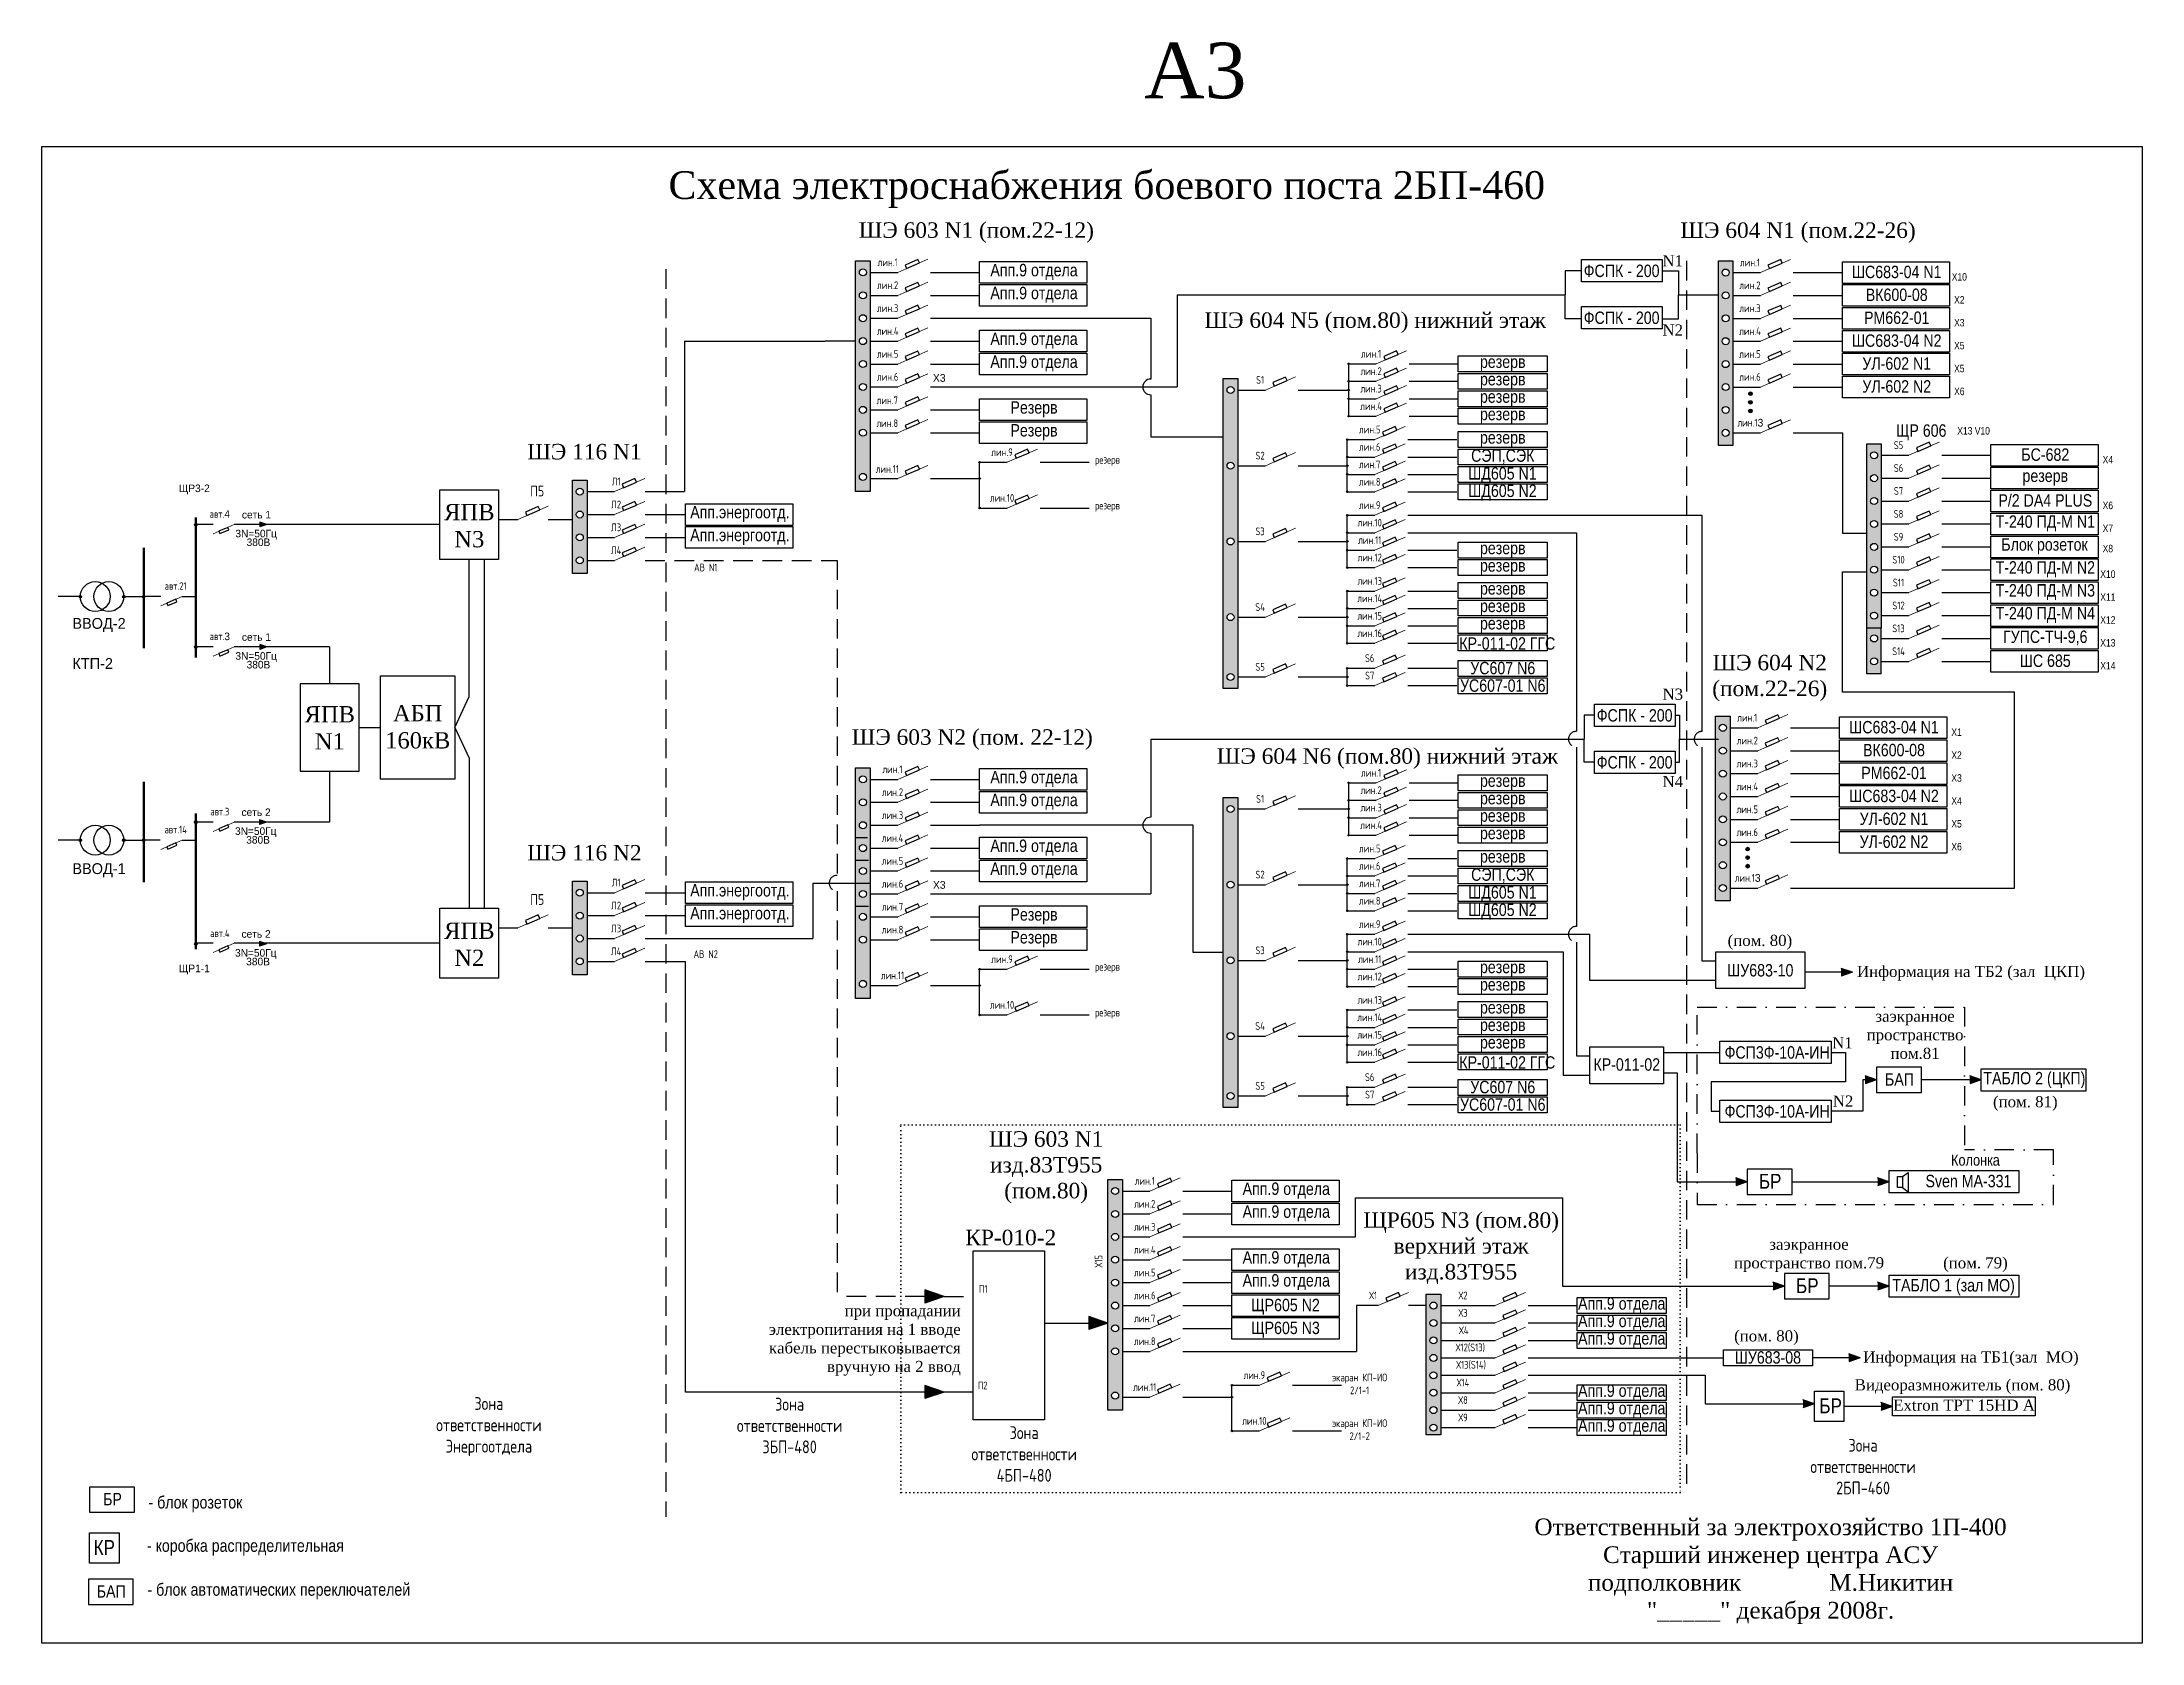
# Model space of a CAD drawing. Header units: millimetres. Extents: x 18 to 564, y 579 to 995.
import ezdxf

# ---------------------------------------------------------------- set-up
doc = ezdxf.new("R2010")
doc.units = ezdxf.units.MM
for name, pattern in [('ACAD_ISO07W100', [3, 0, -3]), ('DASHEDX2', [38.1, 25.4, -12.7]), ('штрихпунктирнаяX2', [50.8, 25.4, -12.7, 0, -12.7])]:
    doc.linetypes.add(name, pattern=pattern)

msp = doc.modelspace()

# ---------------------------------------------------------------- texts
for s, height, p in [('ЩР3-2', 1.97, (53.98, 878.02)), ('сеть 1', 1.97, (70.37, 871.18)), ('3N=50Гц ', 1.97, (68.68, 866.28)), ('380В', 1.97, (71.59, 864.01)), ('ВВОД-2', 2.815, (26.33, 842.52)), ('сеть 1', 1.97, (70.37, 839.39)), ('КТП-2', 2.815, (26.33, 832.12)), ('3N=50Гц ', 1.97, (68.68, 834.5)), ('380В', 1.97, (71.59, 832.23)), ('3N=50Гц ', 1.97, (68.58, 789.01)), ('сеть 2', 1.97, (70.27, 793.91)), ('380В', 1.97, (71.49, 786.74)), ('ВВОД-1', 2.815, (26.33, 778.84)), ('сеть 2', 1.97, (70.27, 762.3)), ('3N=50Гц ', 1.97, (68.58, 757.41)), ('ЩР1-1', 1.97, (53.98, 753.36)), ('380В', 1.97, (71.49, 755.14))]:
    msp.add_text(s, height=height).set_placement(p)
for s, insert, char_height, width, attachment_point in [('{\\fTimes New Roman|b0|i0|c204|p18;А3}', (317.98, 987.41), 14.4222, 809.9222, 5), ('{\\fTimes New Roman|b0|i0|c204|p18;Схема\\fTimes New Roman|b0|i0|c238|p18; \\fTimes New Roman|b0|i0|c204|p18;электроснабжения\\fTimes New Roman|b0|i0|c238|p18; \\fTimes New Roman|b0|i0|c204|p18;боевого\\fTimes New Roman|b0|i0|c238|p18; \\fTimes New Roman|b0|i0|c204|p18;поста\\fTimes New Roman|b0|i0|c238|p18; 2\\fTimes New Roman|b0|i0|c204|p18;БП\\fTimes New Roman|b0|i0|c238|p18;-460 }', (295, 956.57), 7.2111, 404.9611, 5), ('{\\fTimes New Roman|b0|i0|c204|p18;ШЭ\\fTimes New Roman|b0|i0|c0|p18; 603 N1 (\\fTimes New Roman|b0|i0|c204|p18;пом.22-12\\fTimes New Roman|b0|i0|c0|p18;)}', (261.11, 945.41), 4.02107, 84.9683, 5), ('{\\fTimes New Roman|b0|i0|c204|p18;ШЭ\\fTimes New Roman|b0|i0|c238|p18; 604 N1 (\\fTimes New Roman|b0|i0|c204|p18;пом.22-26)}', (474.54, 945.38), 4.02107, 143.4789, 5), ('{\\fGOST|b0|i0|c204|p34;лин.1}', (238.08, 937.68), 2.0105, 32.7497, 5), ('{\\fTimes New Roman|b0|i0|c204|p18;N1}', (441.98, 938.08), 2.8952, 55.2056, 5), ('{\\fGOST|b0|i0|c204|p34;лин.1}', (462.05, 937.65), 2.0105, 32.7497, 5), ('{\\fGOST|b0|i0|c204|p34;лин.2}', (238.08, 931.73), 2.0105, 32.7497, 5), ('{\\fArial Narrow|b0|i0|c204|p34;Апп.9 отдела}', (276.1, 935.2), 3.2169, 31.1562, 5), ('{\\fArial Narrow|b0|i0|c204|p34;ФСПК - 200}', (428.72, 935.45), 3.2169, 31.1562, 5), ('{\\fGOST|b0|i0|c204|p34;лин.2}', (462.05, 931.71), 2.0105, 32.7497, 5), ('{\\fArial Narrow|b0|i0|c204|p34;ШС683-04 N1}', (500.17, 935.17), 3.2169, 31.1562, 5), ('{\\fArial Narrow|b0|i0|c204|p34;Х10}', (516.42, 933.89), 1.9301, 18.6937, 5), ('{\\fArial Narrow|b0|i0|c204|p34;Апп.9 отдела}', (276.1, 929.26), 3.2169, 31.1562, 5), ('{\\fArial Narrow|b0|i0|c204|p34;ВК600-08}', (500.17, 929.23), 3.2169, 31.1562, 5), ('{\\fArial Narrow|b0|i0|c204|p34;Х2}', (516.42, 927.94), 1.9301, 18.6937, 5), ('{\\fGOST|b0|i0|c204|p34;лин.3}', (238.08, 925.79), 2.0105, 32.7497, 5), ('{\\fTimes New Roman|b0|i0|c204|p18;ШЭ\\fTimes New Roman|b0|i0|c0|p18; 604 N5 (\\fTimes New Roman|b0|i0|c204|p18;пом.80\\fTimes New Roman|b0|i0|c0|p18;) \\fTimes New Roman|b0|i0|c204|p18;нижний этаж}', (364.69, 922.02), 4.02107, 113.0626, 5), ('{\\fArial Narrow|b0|i0|c204|p34;ФСПК - 200}', (428.72, 923.26), 3.2169, 31.1562, 5), ('{\\fGOST|b0|i0|c204|p34;лин.3}', (462.05, 925.76), 2.0105, 32.7497, 5), ('{\\fArial Narrow|b0|i0|c204|p34;РМ662-01}', (500.17, 923.28), 3.2169, 31.1562, 5), ('{\\fArial Narrow|b0|i0|c204|p34;Х3}', (516.42, 922), 1.9301, 18.6937, 5), ('{\\fGOST|b0|i0|c204|p34;лин.4}', (238.08, 919.84), 2.0105, 32.7497, 5), ('{\\fArial Narrow|b0|i0|c204|p34;Апп.9 отдела}', (276.1, 917.36), 3.2169, 31.1562, 5), ('{\\fTimes New Roman|b0|i0|c204|p18;N2}', (441.98, 920.11), 2.8952, 55.2056, 5), ('{\\fGOST|b0|i0|c204|p34;лин.4}', (462.05, 919.81), 2.0105, 32.7497, 5), ('{\\fArial Narrow|b0|i0|c204|p34;ШС683-04 N2}', (500.17, 917.34), 3.2169, 31.1562, 5), ('{\\fArial Narrow|b0|i0|c204|p34;Х5}', (516.42, 916.05), 1.9301, 18.6937, 5), ('{\\fGOST|b0|i0|c204|p34;лин.5}', (238.08, 913.89), 2.0105, 32.7497, 5), ('{\\fArial Narrow|b0|i0|c204|p34;Апп.9 отдела}', (276.1, 911.42), 3.2169, 31.1562, 5), ('{\\fGOST|b0|i0|c204|p34;лин.1}', (363.64, 913.93), 2.0105, 32.7497, 5), ('{\\fArial Narrow|b0|i0|c204|p34;резерв}', (397.84, 911.39), 3.2169, 31.1562, 5), ('{\\fGOST|b0|i0|c204|p34;лин.5}', (462.05, 913.87), 2.0105, 32.7497, 5), ('{\\fArial Narrow|b0|i0|c204|p34;УЛ-602 N1}', (500.17, 911.39), 3.2169, 31.1562, 5), ('{\\fArial Narrow|b0|i0|c204|p34;Х5}', (516.42, 910.1), 1.9301, 18.6937, 5), ('{\\fGOST|b0|i0|c204|p34;лин.6}', (238.08, 907.95), 2.0105, 32.7497, 5), ('X3', (251.48, 907.65), 2.011, 32.7496, 5), ('{\\fGOST|b0|i0|c204|p34;S1}', (334.81, 907.15), 2.0105, 32.7497, 5), ('{\\fGOST|b0|i0|c204|p34;лин.3}', (363.64, 904.88), 2.0105, 32.7497, 5), ('{\\fGOST|b0|i0|c204|p34;лин.2}', (363.64, 909.41), 2.0105, 32.7497, 5), ('{\\fArial Narrow|b0|i0|c204|p34;резерв}', (397.84, 906.86), 3.2169, 31.1562, 5), ('{\\fGOST|b0|i0|c204|p34;лин.6}', (462.05, 907.92), 2.0105, 32.7497, 5), ('{\\fArial Narrow|b0|i0|c204|p34;УЛ-602 N2}', (500.17, 905.44), 3.2169, 31.1562, 5), ('{\\fGOST|b0|i0|c204|p34;лин.7}', (237.98, 901.85), 2.0105, 32.7497, 5), ('{\\fArial Narrow|b0|i0|c204|p34;Резерв}', (276.1, 899.52), 3.2169, 31.1562, 5), ('{\\fGOST|b0|i0|c204|p34;лин.4}', (363.64, 900.36), 2.0105, 32.7497, 5), ('{\\fArial Narrow|b0|i0|c204|p34;резерв}', (397.84, 902.34), 3.2169, 31.1562, 5), ('{\\fArial Narrow|b0|i0|c204|p34;Х6}', (516.42, 904.16), 1.9301, 18.6937, 5), ('{\\fGOST|b0|i0|c204|p34;лин.8}', (237.98, 895.9), 2.0105, 32.7497, 5), ('{\\fArial Narrow|b0|i0|c204|p34;Резерв}', (276.1, 893.58), 3.2169, 31.1562, 5), ('{\\fGOST|b0|i0|c204|p34;лин.5}', (363.28, 894.28), 2.0105, 32.7497, 5), ('{\\fArial Narrow|b0|i0|c204|p34;резерв}', (397.84, 897.81), 3.2169, 31.1562, 5), ('{\\fGOST|b0|i0|c204|p34;лин.1}3', (462.15, 896.03), 2.0105, 32.7496, 5), ('{\\fArial Narrow|b0|i0|c204|p34;ЩР 606}', (506.54, 893.54), 3.2169, 31.1562, 5), ('{\\fArial Narrow|b0|i0|c204|p34;Х13 V10}', (520.13, 893.92), 1.9301, 18.6937, 5), ('{\\fTimes New Roman|b0|i0|c204|p18;ШЭ\\fTimes New Roman|b0|i0|c238|p18; 116 N1}', (159.33, 888.49), 4.0211, 38.9453, 5), ('{\\fGOST|b0|i0|c204|p34;лин.9}', (267.79, 888.4), 2.0105, 32.7497, 5), ('{\\fGOST|b0|i0|c204|p34;лин.6}', (363.28, 889.75), 2.0105, 32.7497, 5), ('{\\fArial Narrow|b0|i0|c204|p34;СЭП,СЭК}', (397.84, 887.21), 3.2169, 31.1562, 5), ('{\\fArial Narrow|b0|i0|c204|p34;резерв}', (397.84, 891.73), 3.2169, 31.1562, 5), ('{\\fGOST|b0|i0|c204|p34;S5}', (500.63, 890.21), 2.0105, 32.7497, 5), ('{\\fArial Narrow|b0|i0|c204|p34;БС-682}', (538.75, 887.73), 3.2169, 31.1562, 5), ('{\\fGOST|b0|i0|c204|p34;лин.11}', (237.98, 884.01), 2.0105, 32.7497, 5), ('{\\fGOST|b0|i0|c204|p34;резерв}', (295.16, 886.13), 2.0105, 32.7497, 5), ('{\\fGOST|b0|i0|c204|p34;S2}', (334.81, 887.49), 2.0105, 32.7497, 5), ('{\\fGOST|b0|i0|c204|p34;лин.7}', (363.28, 885.22), 2.0105, 32.7497, 5), ('{\\fArial Narrow|b0|i0|c204|p34;ШД605 N1}', (397.77, 882.42), 3.2169, 31.1562, 5), ('{\\fGOST|b0|i0|c204|p34;S6}', (500.63, 884.26), 2.0105, 32.7497, 5), ('{\\fArial Narrow|b0|i0|c204|p34;Х4}', (555, 886.44), 1.9301, 18.6937, 5), ('{\\fGOST|b0|i0|c204|p34;П5}', (147.06, 878.29), 2.8148, 32.7497, 5), ('{\\fGOST|b0|i0|c204|p34;Л1}', (167.56, 880.76), 2.0105, 32.7496, 5), ('{\\fGOST|b0|i0|c204|p34;лин.8}', (363.28, 880.7), 2.0105, 32.7497, 5), ('{\\fArial Narrow|b0|i0|c204|p34;ШД605 N2}', (397.77, 877.89), 3.2169, 31.1562, 5), ('{\\fGOST|b0|i0|c204|p34;S7}', (500.63, 878.31), 2.0105, 32.7497, 5), ('{\\fArial Narrow|b0|i0|c204|p34;резерв}', (538.75, 881.78), 3.2169, 31.1562, 5), ('{\\fGOST|b0|i0|c204|p34;авт.}4', (64.63, 872.33), 1.9703, 22.9247, 5), ('{\\fTimes New Roman|b0|i0|c204|p18;ЯПВ\\fTimes New Roman|b0|i0|c238|p18; N3}', (129.43, 869.29), 4.2221, 13.6597, 5), ('{\\fGOST|b0|i0|c204|p34;Л2}', (167.56, 874.81), 2.0105, 32.7496, 5), ('{\\fArial Narrow|b0|i0|c204|p34;Апп.энергоотд.}', (199.7, 872.34), 3.2169, 31.1562, 5), ('{\\fGOST|b0|i0|c204|p34;лин.10}', (267.79, 876.51), 2.0105, 32.7497, 5), ('{\\fGOST|b0|i0|c204|p34;резерв}', (295.16, 874.24), 2.0105, 32.7497, 5), ('{\\fGOST|b0|i0|c204|p34;лин.9}', (363.28, 874.62), 2.0105, 32.7497, 5), ('{\\fGOST|b0|i0|c204|p34;S8}', (500.63, 872.37), 2.0105, 32.7497, 5), ('{\\fArial Narrow|b0|i0|c204|p34;Р/2 DA4 PLUS}', (538.75, 875.84), 3.2169, 31.1562, 5), ('{\\fArial Narrow|b0|i0|c204|p34;Х6}', (555, 874.55), 1.9301, 18.6937, 5), ('{\\fGOST|b0|i0|c204|p34;Л3}', (167.56, 868.87), 2.0105, 32.7496, 5), ('{\\fArial Narrow|b0|i0|c204|p34;Апп.энергоотд.}', (199.7, 866.39), 3.2169, 31.1562, 5), ('{\\fGOST|b0|i0|c204|p34;S3}', (334.81, 867.83), 2.0105, 32.7497, 5), ('{\\fGOST|b0|i0|c204|p34;лин.10}', (363.28, 870.09), 2.0105, 32.7497, 5), ('{\\fGOST|b0|i0|c204|p34;S9}', (500.63, 866.42), 2.0105, 32.7497, 5), ('{\\fArial Narrow|b0|i0|c204|p34;Т-240 ПД-М N1}', (538.75, 869.89), 3.2169, 31.1562, 5), ('{\\fArial Narrow|b0|i0|c204|p34;Х7}', (555, 868.6), 1.9301, 18.6937, 5), ('{\\fGOST|b0|i0|c204|p34;Л4}', (167.56, 862.92), 2.0105, 32.7496, 5), ('{\\fGOST|b0|i0|c204|p34;лин.12}', (363.28, 861.04), 2.0105, 32.7497, 5), ('{\\fGOST|b0|i0|c204|p34;лин.11}', (363.28, 865.57), 2.0105, 32.7497, 5), ('{\\fArial Narrow|b0|i0|c204|p34;резерв}', (397.84, 863.02), 3.2169, 31.1562, 5), ('{\\fArial Narrow|b0|i0|c204|p34;Блок розеток}', (538.55, 863.94), 3.2169, 31.1562, 5), ('{\\fArial Narrow|b0|i0|c204|p34;Х8}', (555, 863.34), 1.9301, 18.6937, 5), ('{\\fGOST|b0|i0|c204|p34;АВ N1}', (190.83, 858.46), 2.0105, 32.7496, 5), ('{\\fArial Narrow|b0|i0|c204|p34;резерв}', (397.84, 858.5), 3.2169, 31.1562, 5), ('{\\fGOST|b0|i0|c204|p34;S10}', (500.63, 860.47), 2.0105, 32.7497, 5), ('{\\fArial Narrow|b0|i0|c204|p34;Т-240 ПД-М N2}', (538.75, 858), 3.2169, 31.1562, 5), ('{\\fArial Narrow|b0|i0|c204|p34;Х10}', (555, 856.71), 1.9301, 18.6937, 5), ('{\\fGOST|b0|i0|c204|p34;авт.21}', (53.15, 853.64), 1.9703, 22.9247, 5), ('{\\fGOST|b0|i0|c204|p34;лин.14}', (363.28, 850.43), 2.0105, 32.7497, 5), ('{\\fGOST|b0|i0|c204|p34;лин.13}', (363.28, 854.96), 2.0105, 32.7497, 5), ('{\\fArial Narrow|b0|i0|c204|p34;резерв}', (397.84, 852.53), 3.2169, 31.1562, 5), ('{\\fGOST|b0|i0|c204|p34;S11}', (500.63, 854.53), 2.0105, 32.7497, 5), ('{\\fArial Narrow|b0|i0|c204|p34;Т-240 ПД-М N3}', (538.75, 852.05), 3.2169, 31.1562, 5), ('{\\fArial Narrow|b0|i0|c204|p34;Х11}', (555, 850.76), 1.9301, 18.6937, 5), ('{\\fGOST|b0|i0|c204|p34;S4}', (334.81, 848.17), 2.0105, 32.7497, 5), ('{\\fGOST|b0|i0|c204|p34;лин.15}', (363.28, 845.91), 2.0105, 32.7497, 5), ('{\\fArial Narrow|b0|i0|c204|p34;резерв}', (397.84, 848), 3.2169, 31.1562, 5), ('{\\fGOST|b0|i0|c204|p34;S12}', (500.63, 848.58), 2.0105, 32.7497, 5), ('{\\fArial Narrow|b0|i0|c204|p34;Т-240 ПД-М N4}', (538.75, 846.11), 3.2169, 31.1562, 5), ('{\\fArial Narrow|b0|i0|c204|p34;Х12}', (555, 844.82), 1.9301, 18.6937, 5), ('{\\fGOST|b0|i0|c204|p34;авт.}3', (64.63, 840.55), 1.9703, 22.9247, 5), ('{\\fGOST|b0|i0|c204|p34;лин.16}', (363.28, 841.38), 2.0105, 32.7497, 5), ('{\\fArial Narrow|b0|i0|c204|p34;КР-011-02 ГГС}', (399.02, 838.69), 3.2169, 31.1562, 5), ('{\\fArial Narrow|b0|i0|c204|p34;резерв}', (397.84, 843.48), 3.2169, 31.1562, 5), ('{\\fGOST|b0|i0|c204|p34;S13}', (500.63, 842.64), 2.0105, 32.7497, 5), ('{\\fArial Narrow|b0|i0|c204|p34;ГУПС-ТЧ-9,6}', (538.75, 840.16), 3.2169, 31.1562, 5), ('{\\fGOST|b0|i0|c0|p34;S6}', (363.28, 834.9), 2.0105, 32.7497, 5), ('{\\fTimes New Roman|b0|i0|c204|p18;ШЭ\\fTimes New Roman|b0|i0|c238|p18; 604 N2 \\fTimes New Roman|b0|i0|c204|p18;(пом.22-26)}', (467.18, 829.75), 4.02107, 38.9453, 5), ('{\\fGOST|b0|i0|c204|p34;S14}', (500.63, 836.69), 2.0105, 32.7497, 5), ('{\\fArial Narrow|b0|i0|c204|p34;ШС 685}', (538.75, 834.21), 3.2169, 31.1562, 5), ('{\\fArial Narrow|b0|i0|c204|p34;Х13}', (555, 838.87), 1.9301, 18.6937, 5), ('{\\fGOST|b0|i0|c204|p34;S5}', (334.81, 832.64), 2.0105, 32.7497, 5), ('{\\fGOST|b0|i0|c0|p34;S7}', (363.28, 830.38), 2.0105, 32.7497, 5), ('{\\fArial Narrow|b0|i0|c204|p34;УС607-01 N6}', (397.84, 827.77), 3.2169, 31.1562, 5), ('{\\fArial Narrow|b0|i0|c204|p34;УС607 N6}', (397.84, 832.3), 3.2169, 31.1562, 5), ('{\\fArial Narrow|b0|i0|c204|p34;Х14}', (555, 832.93), 1.9301, 18.6937, 5), ('{\\fTimes New Roman|b0|i0|c204|p18;N3}', (442, 825.54), 2.8952, 55.2056, 5), ('{\\fTimes New Roman|b0|i0|c204|p18;ЯПВ\\fTimes New Roman|b0|i0|c238|p18; N1}', (93.18, 816.82), 4.2221, 13.6597, 5), ('{\\fTimes New Roman|b0|i0|c204|p18;АБП 160кВ}', (116.03, 817.05), 4.2221, 13.6597, 5), ('{\\fArial Narrow|b0|i0|c204|p34;ФСПК - 200}', (432.1, 820.03), 3.2169, 31.1562, 5), ('{\\fGOST|b0|i0|c204|p34;лин.1}', (461.34, 819.44), 2.0105, 32.7497, 5), ('{\\fArial Narrow|b0|i0|c204|p34;ШС683-04 N1}', (499.46, 816.96), 3.2169, 31.1562, 5), ('{\\fTimes New Roman|b0|i0|c204|p18;ШЭ\\fTimes New Roman|b0|i0|c238|p18; 603 N2 (\\fTimes New Roman|b0|i0|c204|p18;пом. 22-12\\fTimes New Roman|b0|i0|c238|p18;)}', (260.05, 813.77), 4.02107, 116.0273, 5), ('{\\fGOST|b0|i0|c204|p34;лин.2}', (461.34, 813.49), 2.0105, 32.7497, 5), ('{\\fArial Narrow|b0|i0|c204|p34;ВК600-08}', (499.46, 811.02), 3.2169, 31.1562, 5), ('{\\fArial Narrow|b0|i0|c204|p34;Х1}', (515.71, 815.68), 1.9301, 18.6937, 5), ('{\\fTimes New Roman|b0|i0|c204|p18;ШЭ\\fTimes New Roman|b0|i0|c0|p18; 604 N6 (\\fTimes New Roman|b0|i0|c204|p18;пом.80\\fTimes New Roman|b0|i0|c0|p18;) \\fTimes New Roman|b0|i0|c204|p18;нижний этаж}', (367.89, 808.83), 4.02107, 113.0626, 5), ('{\\fArial Narrow|b0|i0|c204|p34;ФСПК - 200}', (432.1, 807.84), 3.2169, 31.1562, 5), ('{\\fGOST|b0|i0|c204|p34;лин.3}', (461.34, 807.55), 2.0105, 32.7497, 5), ('{\\fArial Narrow|b0|i0|c204|p34;Х2}', (515.71, 809.73), 1.9301, 18.6937, 5), ('{\\fGOST|b0|i0|c204|p34;лин.1}', (239.33, 806.04), 2.0105, 32.7497, 5), ('{\\fArial Narrow|b0|i0|c204|p34;Апп.9 отдела}', (276.1, 803.56), 3.2169, 31.1562, 5), ('{\\fGOST|b0|i0|c204|p34;лин.1}', (363.64, 805.14), 2.0105, 32.7497, 5), ('{\\fArial Narrow|b0|i0|c204|p34;резерв}', (397.84, 802.6), 3.2169, 31.1562, 5), ('{\\fTimes New Roman|b0|i0|c204|p18;N4}', (442, 802.86), 2.8952, 55.2056, 5), ('{\\fGOST|b0|i0|c204|p34;лин.4}', (461.34, 801.6), 2.0105, 32.7497, 5), ('{\\fArial Narrow|b0|i0|c204|p34;РМ662-01}', (499.46, 805.07), 3.2169, 31.1562, 5), ('{\\fArial Narrow|b0|i0|c204|p34;Х3}', (515.71, 803.78), 1.9301, 18.6937, 5), ('{\\fGOST|b0|i0|c204|p34;лин.2}', (239.33, 800.09), 2.0105, 32.7497, 5), ('{\\fArial Narrow|b0|i0|c204|p34;Апп.9 отдела}', (276.1, 797.62), 3.2169, 31.1562, 5), ('{\\fGOST|b0|i0|c204|p34;S1}', (334.81, 798.35), 2.0105, 32.7497, 5), ('{\\fGOST|b0|i0|c204|p34;лин.3}', (363.64, 796.09), 2.0105, 32.7497, 5), ('{\\fGOST|b0|i0|c204|p34;лин.2}', (363.64, 800.62), 2.0105, 32.7497, 5), ('{\\fArial Narrow|b0|i0|c204|p34;резерв}', (397.84, 798.07), 3.2169, 31.1562, 5), ('{\\fGOST|b0|i0|c204|p34;лин.5}', (461.34, 795.65), 2.0105, 32.7497, 5), ('{\\fArial Narrow|b0|i0|c204|p34;ШС683-04 N2}', (499.46, 799.12), 3.2169, 31.1562, 5), ('{\\fArial Narrow|b0|i0|c204|p34;Х4}', (515.71, 797.84), 1.9301, 18.6937, 5), ('{\\fGOST|b0|i0|c204|p34;авт.14}', (53.15, 790.39), 1.9703, 22.9247, 5), ('{\\fGOST|b0|i0|c204|p34;авт.3}', (64.63, 795.06), 1.9703, 22.9247, 5), ('{\\fGOST|b0|i0|c204|p34;лин.3}', (239.33, 794.15), 2.0105, 32.7497, 5), ('{\\fGOST|b0|i0|c204|p34;лин.4}', (363.64, 791.56), 2.0105, 32.7497, 5), ('{\\fArial Narrow|b0|i0|c204|p34;резерв}', (397.84, 793.55), 3.2169, 31.1562, 5), ('{\\fArial Narrow|b0|i0|c204|p34;УЛ-602 N1}', (499.46, 793.18), 3.2169, 31.1562, 5), ('{\\fArial Narrow|b0|i0|c204|p34;Х5}', (515.71, 791.89), 1.9301, 18.6937, 5), ('{\\fTimes New Roman|b0|i0|c204|p18;ШЭ\\fTimes New Roman|b0|i0|c238|p18; 116 N2}', (159.33, 784.35), 4.0211, 38.9453, 5), ('{\\fGOST|b0|i0|c204|p34;лин.4}', (239.33, 788.2), 2.0105, 32.7497, 5), ('{\\fArial Narrow|b0|i0|c204|p34;Апп.9 отдела}', (276.1, 785.72), 3.2169, 31.1562, 5), ('{\\fGOST|b0|i0|c204|p34;лин.5}', (363.28, 785.48), 2.0105, 32.7497, 5), ('{\\fArial Narrow|b0|i0|c204|p34;резерв}', (397.84, 789.02), 3.2169, 31.1562, 5), ('{\\fGOST|b0|i0|c204|p34;лин.6}', (461.34, 789.71), 2.0105, 32.7497, 5), ('{\\fArial Narrow|b0|i0|c204|p34;УЛ-602 N2}', (499.46, 787.23), 3.2169, 31.1562, 5), ('{\\fArial Narrow|b0|i0|c204|p34;Х6}', (515.71, 785.94), 1.9301, 18.6937, 5), ('{\\fGOST|b0|i0|c204|p34;лин.5}', (239.33, 782.25), 2.0105, 32.7497, 5), ('{\\fArial Narrow|b0|i0|c204|p34;Апп.9 отдела}', (276.1, 779.78), 3.2169, 31.1562, 5), ('{\\fGOST|b0|i0|c204|p34;лин.6}', (363.28, 780.96), 2.0105, 32.7497, 5), ('{\\fArial Narrow|b0|i0|c204|p34;СЭП,СЭК}', (397.84, 778.41), 3.2169, 31.1562, 5), ('{\\fArial Narrow|b0|i0|c204|p34;резерв}', (397.84, 782.94), 3.2169, 31.1562, 5), ('{\\fGOST|b0|i0|c204|p34;Л1}', (167.56, 776.62), 2.0105, 32.7496, 5), ('{\\fArial Narrow|b0|i0|c204|p34;Апп.энергоотд.}', (199.7, 774.14), 3.2169, 31.1562, 5), ('{\\fGOST|b0|i0|c204|p34;лин.6}', (239.33, 776.31), 2.0105, 32.7497, 5), ('X3', (251.48, 776.01), 2.011, 32.7496, 5), ('{\\fGOST|b0|i0|c204|p34;S2}', (334.81, 778.7), 2.0105, 32.7497, 5), ('{\\fGOST|b0|i0|c204|p34;лин.7}', (363.28, 776.43), 2.0105, 32.7497, 5), ('{\\fArial Narrow|b0|i0|c204|p34;ШД605 N1}', (397.77, 773.63), 3.2169, 31.1562, 5), ('{\\fGOST|b0|i0|c204|p34;лин.1}3', (461.44, 777.82), 2.0105, 32.7496, 5), ('{\\fGOST|b0|i0|c204|p34;П5}', (147.06, 772.22), 2.8148, 32.7497, 5), ('{\\fGOST|b0|i0|c204|p34;Л2}', (167.56, 770.67), 2.0105, 32.7496, 5), ('{\\fArial Narrow|b0|i0|c204|p34;Апп.энергоотд.}', (199.7, 768.2), 3.2169, 31.1562, 5), ('{\\fGOST|b0|i0|c204|p34;лин.7}', (239.33, 770.36), 2.0105, 32.7497, 5), ('{\\fArial Narrow|b0|i0|c204|p34;Резерв}', (276.1, 767.88), 3.2169, 31.1562, 5), ('{\\fGOST|b0|i0|c204|p34;лин.8}', (363.28, 771.91), 2.0105, 32.7497, 5), ('{\\fArial Narrow|b0|i0|c204|p34;ШД605 N2}', (397.77, 769.1), 3.2169, 31.1562, 5), ('{\\fGOST|b0|i0|c204|p34;авт.4}', (64.63, 763.46), 1.9703, 22.9247, 5), ('{\\fTimes New Roman|b0|i0|c204|p18;ЯПВ\\fTimes New Roman|b0|i0|c238|p18; N2}', (129.43, 760.61), 4.2221, 13.6597, 5), ('{\\fGOST|b0|i0|c204|p34;Л3}', (167.56, 764.73), 2.0105, 32.7496, 5), ('{\\fGOST|b0|i0|c204|p34;лин.8}', (239.33, 764.41), 2.0105, 32.7497, 5), ('{\\fArial Narrow|b0|i0|c204|p34;Резерв}', (276.1, 761.94), 3.2169, 31.1562, 5), ('{\\fGOST|b0|i0|c204|p34;лин.9}', (363.28, 765.83), 2.0105, 32.7497, 5), ('{\\fGOST|b0|i0|c204|p34;Л4}', (167.56, 758.78), 2.0105, 32.7496, 5), ('{\\fGOST|b0|i0|c204|p34;АВ N2}', (190.83, 758.05), 2.0105, 32.7496, 5), ('{\\fGOST|b0|i0|c204|p34;S3}', (334.81, 759.04), 2.0105, 32.7497, 5), ('{\\fGOST|b0|i0|c204|p34;лин.10}', (363.28, 761.3), 2.0105, 32.7497, 5), ('{\\fTimes New Roman|b0|i0|c204|p18;(пом. 80)}', (464.63, 761.14), 2.8952, 55.2056, 5), ('{\\fGOST|b0|i0|c204|p34;лин.11}', (239.33, 752.52), 2.0105, 32.7497, 5), ('{\\fGOST|b0|i0|c204|p34;лин.9}', (267.79, 756.76), 2.0105, 32.7497, 5), ('{\\fGOST|b0|i0|c204|p34;резерв}', (295.16, 754.49), 2.0105, 32.7497, 5), ('{\\fGOST|b0|i0|c204|p34;лин.12}', (363.28, 752.25), 2.0105, 32.7497, 5), ('{\\fGOST|b0|i0|c204|p34;лин.11}', (363.28, 756.77), 2.0105, 32.7497, 5), ('{\\fArial Narrow|b0|i0|c204|p34;резерв}', (397.84, 754.23), 3.2169, 31.1562, 5), ('{\\fArial Narrow|b0|i0|c204|p34;ШУ683-10}', (464.74, 753.84), 3.2169, 31.1562, 5), ('{\\fTimes New Roman|b0|i0|c204|p18;Информация на ТБ2 (зал  ЦКП)}', (519.45, 753.09), 2.8952, 59.9492, 5), ('{\\fArial Narrow|b0|i0|c204|p34;резерв}', (397.84, 749.7), 3.2169, 31.1562, 5), ('{\\fGOST|b0|i0|c204|p34;лин.10}', (267.79, 744.87), 2.0105, 32.7497, 5), ('{\\fGOST|b0|i0|c204|p34;резерв}', (295.16, 742.6), 2.0105, 32.7497, 5), ('{\\fGOST|b0|i0|c204|p34;лин.14}', (363.28, 741.64), 2.0105, 32.7497, 5), ('{\\fGOST|b0|i0|c204|p34;лин.13}', (363.28, 746.17), 2.0105, 32.7497, 5), ('{\\fArial Narrow|b0|i0|c204|p34;резерв}', (397.84, 743.74), 3.2169, 31.1562, 5), ('{\\fTimes New Roman|b0|i0|c204|p18;заэкранное пространство пом.81}', (504.93, 737.09), 2.8952, 22.6757, 5), ('{\\fGOST|b0|i0|c204|p34;S4}', (334.81, 739.38), 2.0105, 32.7497, 5), ('{\\fGOST|b0|i0|c204|p34;лин.15}', (363.28, 737.12), 2.0105, 32.7497, 5), ('{\\fArial Narrow|b0|i0|c204|p34;резерв}', (397.84, 739.21), 3.2169, 31.1562, 5), ('{\\fTimes New Roman|b0|i0|c204|p18;N1}', (486.06, 735.02), 2.8952, 55.2056, 5), ('{\\fGOST|b0|i0|c204|p34;лин.16}', (363.28, 732.59), 2.0105, 32.7497, 5), ('{\\fArial Narrow|b0|i0|c204|p34;КР-011-02 ГГС}', (399.02, 729.9), 3.2169, 31.1562, 5), ('{\\fArial Narrow|b0|i0|c204|p34;резерв}', (397.84, 734.68), 3.2169, 31.1562, 5), ('{\\fArial Narrow|b0|i0|c204|p34;КР-011-02}', (430.05, 729.37), 3.2169, 31.1562, 5), ('{\\fArial Narrow|b0|i0|c204|p34;ФСП3Ф-10А-ИН}', (469.11, 732.5), 3.2169, 31.1562, 5), ('{\\fGOST|b0|i0|c0|p34;S6}', (363.28, 726.11), 2.0105, 32.7497, 5), ('{\\fArial Narrow|b0|i0|c204|p34;БАП}', (500.88, 725.53), 3.2169, 31.1562, 5), ('{\\fArial Narrow|b0|i0|c204|p34;ТАБЛО 2 (ЦКП)}', (535.92, 725.36), 3.2169, 31.1562, 5), ('{\\fGOST|b0|i0|c204|p34;S5}', (334.81, 723.85), 2.0105, 32.7497, 5), ('{\\fGOST|b0|i0|c0|p34;S7}', (363.28, 721.58), 2.0105, 32.7497, 5), ('{\\fArial Narrow|b0|i0|c204|p34;УС607-01 N6}', (397.84, 718.98), 3.2169, 31.1562, 5), ('{\\fArial Narrow|b0|i0|c204|p34;УС607 N6}', (397.84, 723.51), 3.2169, 31.1562, 5), ('{\\fTimes New Roman|b0|i0|c204|p18;N2}', (486.23, 719.89), 2.8952, 55.2056, 5), ('{\\fTimes New Roman|b0|i0|c204|p18;(пом. 81)}', (533.56, 719.26), 2.8952, 55.2056, 5), ('{\\fArial Narrow|b0|i0|c204|p34;ФСП3Ф-10А-ИН}', (469.11, 717.21), 3.2169, 31.1562, 5), ('{\\fTimes New Roman|b0|i0|c204|p18;ШЭ\\fTimes New Roman|b0|i0|c238|p18; 603 N1 \\fTimes New Roman|b0|i0|c204|p18;изд.83Т955 (пом.80)}', (279.25, 702.7), 4.02107, 38.9453, 5), ('{\\fArial Narrow|b0|i0|c204|p34;Колонка }', (520.61, 704.55), 2.8952, 22.6757, 5), ('{\\fGOST|b0|i0|c204|p34;лин.1}', (304.85, 699.15), 2.0105, 32.7497, 5), ('{\\fArial Narrow|b0|i0|c204|p34;Апп.9 отдела}', (341.62, 696.67), 3.2169, 31.1562, 5), ('{\\fArial Narrow|b0|i0|c204|p34;БР}', (467.3, 699.07), 3.8602, 37.3875, 5), ('{\\fArial Narrow|b0|i0|c204|p34;Sven MA-331}', (518.79, 699.1), 3.2169, 44.3165, 5), ('{\\fGOST|b0|i0|c204|p34;лин.2}', (304.85, 693.2), 2.0105, 32.7497, 5), ('{\\fArial Narrow|b0|i0|c204|p34;Апп.9 отдела}', (341.62, 690.73), 3.2169, 31.1562, 5), ('{\\fGOST|b0|i0|c204|p34;лин.3}', (304.85, 687.26), 2.0105, 32.7497, 5), ('{\\fTimes New Roman|b0|i0|c204|p18;ЩР605 N3 (пом.80) верхний этаж изд.83Т955}', (387.02, 681.7), 4.0211, 54.8209, 5), ('{\\fTimes New Roman|b0|i0|c204|p18;КР-010-2}', (270.06, 684.45), 4.0211, 38.9453, 5), ('{\\fGOST|b0|i0|c204|p34;лин.4}', (304.85, 681.31), 2.0105, 32.7497, 5), ('{\\fTimes New Roman|b0|i0|c204|p18;заэкранное пространство пом.79}', (477.38, 679.85), 2.8952, 42.9179, 5), ('{\\fGOST|b0|i0|c204|p34;лин.5}', (304.85, 675.37), 2.0105, 32.7497, 5), ('{\\fArial Narrow|b0|i0|c204|p34;Апп.9 отдела}', (341.62, 678.84), 3.2169, 31.1562, 5), ('{\\fTimes New Roman|b0|i0|c204|p18;(пом. 79)}', (520.61, 677.43), 2.8952, 22.6757, 5), ('{\\fGOST|b0|i0|c204|p34;П1}', (262.88, 671.11), 2.0105, 32.7497, 5), ('{\\fArial Narrow|b0|i0|c204|p34;Апп.9 отдела}', (341.62, 672.89), 3.2169, 31.1562, 5), ('{\\fArial Narrow|b0|i0|c204|p34;БР}', (476.94, 671.95), 3.8602, 37.3875, 5), ('{\\fArial Narrow|b0|i0|c204|p34;ТАБЛО 1 (зал МО)}', (514.94, 671.59), 3.2169, 35.0173, 5), ('{\\fTimes New Roman|b0|i0|c204|p18;при пропадании электропитания на 1 вводе кабель перестыковывается вручную на 2 ввод}', (257.06, 657.75), 2.89517, 55.2056, 6), ('{\\fGOST|b0|i0|c204|p34;лин.6}', (304.85, 669.42), 2.0105, 32.7497, 5), ('{\\fArial Narrow|b0|i0|c204|p34;ЩР605 N2}', (341.43, 666.48), 3.2169, 31.1562, 5), ('{\\fGOST|b0|i0|c204|p34;Х1}', (364.16, 669.42), 2.0105, 32.7497, 5), ('{\\fGOST|b0|i0|c204|p34;Х3}', (387.53, 664.89), 2.0105, 32.7497, 5), ('{\\fGOST|b0|i0|c204|p34;Х2}', (387.53, 669.42), 2.0105, 32.7497, 5), ('{\\fArial Narrow|b0|i0|c204|p34;Апп.9 отдела}', (428.74, 666.88), 3.2169, 31.1562, 5), ('{\\fGOST|b0|i0|c204|p34;лин.7}', (304.85, 663.47), 2.0105, 32.7497, 5), ('{\\fArial Narrow|b0|i0|c204|p34;ЩР605 N3}', (341.43, 660.54), 3.2169, 31.1562, 5), ('{\\fGOST|b0|i0|c204|p34;Х4}', (387.7, 660.37), 2.0105, 32.7497, 5), ('{\\fArial Narrow|b0|i0|c204|p34;Апп.9 отдела}', (428.74, 662.35), 3.2169, 31.1562, 5), ('{\\fTimes New Roman|b0|i0|c204|p18;(пом. 80)}', (466.32, 658.46), 2.8952, 55.2056, 5), ('{\\fGOST|b0|i0|c204|p34;лин.8}', (304.85, 657.53), 2.0105, 32.7497, 5), ('{\\fGOST|b0|i0|c204|p34;Х12(S13)}', (389.42, 655.84), 2.0105, 32.7497, 5), ('{\\fArial Narrow|b0|i0|c204|p34;Апп.9 отдела}', (428.74, 657.82), 3.2169, 31.1562, 5), ('{\\fArial Narrow|b0|i0|c204|p34;ШУ683-08}', (466.71, 653.3), 3.2169, 31.1562, 5), ('{\\fTimes New Roman|b0|i0|c204|p18;Информация на ТБ1(зал  МО)}', (519.44, 652.98), 2.8952, 55.2056, 5), ('{\\fGOST|b0|i0|c204|p34;лин.9}', (333.32, 648.74), 2.0105, 32.7497, 5), ('{\\fGOST|b0|i0|c204|p34;экаран КП-ИО\\P2/1-1}', (360.68, 646.46), 2.0105, 32.7497, 5), ('{\\fGOST|b0|i0|c204|p34;Х13(S14)}', (389.61, 651.32), 2.0105, 32.7497, 5), ('{\\fGOST|b0|i0|c204|p34;П2}', (262.76, 646.05), 2.0105, 32.7497, 5), ('{\\fGOST|b0|i0|c204|p34;лин.11}', (304.85, 645.64), 2.0105, 32.7497, 5), ('{\\fGOST|b0|i0|c204|p34;Х14}', (387.53, 646.79), 2.0105, 32.7497, 5), ('{\\fArial Narrow|b0|i0|c204|p34;Апп.9 отдела}', (428.74, 644.24), 3.2169, 31.1562, 5), ('{\\fTimes New Roman|b0|i0|c204|p18;Видеоразмножитель (пом. 80)}', (517.24, 645.75), 2.8952, 55.2056, 5), ('{\\fGOST|b0|i0|c204|p34;Зона \\Pответственности\\PЭнергоотдела}', (134.52, 635.37), 3.3232, 86.2585, 5), ('{\\fGOST|b0|i0|c204|p34;Зона \\Pответственности\\P3БП-480}', (212.62, 635.65), 3.3232, 86.2585, 5), ('{\\fGOST|b0|i0|c204|p34;Х8}', (387.53, 642.26), 2.0105, 32.7497, 5), ('{\\fGOST|b0|i0|c204|p34;Х9}', (387.53, 637.74), 2.0105, 32.7497, 5), ('{\\fArial Narrow|b0|i0|c204|p34;Апп.9 отдела}', (428.74, 639.72), 3.2169, 31.1562, 5), ('{\\fArial Narrow|b0|i0|c204|p34;БР}', (483, 640.77), 3.8602, 37.3875, 5), ('{\\fTimes New Roman|b0|i0|c204|p18;Extron TPT 15HD A }', (517.65, 640.92), 2.8952, 36.1005, 5), ('{\\fGOST|b0|i0|c204|p34;Зона \\Pответственности\\P4БП-480}', (273.54, 628.25), 3.3232, 86.2585, 5), ('{\\fGOST|b0|i0|c204|p34;лин.10}', (333.32, 636.84), 2.0105, 32.7497, 5), ('{\\fGOST|b0|i0|c204|p34;экаран КП-ИО\\P2/1-2}', (360.68, 634.57), 2.0105, 32.7497, 5), ('{\\fArial Narrow|b0|i0|c204|p34;Апп.9 отдела}', (428.74, 635.19), 3.2169, 31.1562, 5), ('{\\fGOST|b0|i0|c204|p34;Зона \\Pответственности\\P2БП-460}', (491.42, 624.98), 3.3232, 86.2585, 5), ('{\\fArial Narrow|b0|i0|c204|p34;БР}', (36.75, 616.53), 3.2169, 31.1562, 5), ('{\\fArial Narrow|b0|i0|c204|p34;- блок розеток                  }', (58.3, 615.23), 3.2169, 79.9142, 5), ('{\\fTimes New Roman|b0|i0|c204|p18;Ответственный\\fTimes New Roman|b0|i0|c238|p18; \\fTimes New Roman|b0|i0|c204|p18;за\\fTimes New Roman|b0|i0|c238|p18; \\fTimes New Roman|b0|i0|c204|p18;электрохозяйство\\fTimes New Roman|b0|i0|c238|p18; 1\\fTimes New Roman|b0|i0|c204|p18;П\\fTimes New Roman|b0|i0|c238|p18;-400\\P\\fTimes New Roman|b0|i0|c204|p18;Старший\\fTimes New Roman|b0|i0|c238|p18; \\fTimes New Roman|b0|i0|c204|p18;инженер\\fTimes New Roman|b0|i0|c238|p18; \\fTimes New Roman|b0|i0|c204|p18;центра\\fTimes New Roman|b0|i0|c238|p18; \\fTimes New Roman|b0|i0|c204|p18;АСУ\\fTimes New Roman|b0|i0|c238|p18;                                           \\P\\fTimes New Roman|b0|i0|c204|p18;подполковник\\fTimes New Roman|b0|i0|c238|p18;              \\fTimes New Roman|b0|i0|c204|p18;М\\fTimes New Roman|b0|i0|c238|p18;.\\fTimes New Roman|b0|i0|c204|p18;Никитин\\fTimes New Roman|b0|i0|c238|p18;\\P"_____" \\fTimes New Roman|b0|i0|c204|p18;декабря \\fTimes New Roman|b0|i0|c238|p18;2008\\fTimes New Roman|b0|i0|c204|p18;г\\fTimes New Roman|b0|i0|c238|p18;.  }', (467.39, 597.81), 4.32666, 226.7782, 5), ('{\\fArial Narrow|b0|i0|c204|p34;КР}', (34.63, 603.98), 3.8602, 37.3875, 5), ('{\\fArial Narrow|b0|i0|c204|p34;- коробка распределительная}', (71.28, 603.98), 3.2169, 79.9142, 5), ('{\\fArial Narrow|b0|i0|c204|p34;- блок автоматических переключателей}', (79.96, 592.58), 3.2169, 79.9142, 5), ('{\\fArial Narrow|b0|i0|c204|p34;БАП}', (36.43, 592.58), 3.2169, 31.1562, 5)]:
    msp.add_mtext(s, dxfattribs=dict(insert=insert, char_height=char_height, width=width, attachment_point=attachment_point))
at = {"insert": (292.87, 678.3), "char_height": 2.0105, "width": 32.7497, "attachment_point": 5, "rotation": 90}
msp.add_mtext('{\\fGOST|b0|i0|c204|p34;Х15}', dxfattribs=at)

# ---------------------------------------------------------------- hatches: boundary and pattern name
h = msp.add_hatch(color=256)
h.paths.add_polyline_path([(233.52, 938.06), (229.77, 938.06), (229.77, 878.14), (233.52, 878.14)])
h.paths.add_polyline_path([(232.56, 899.38, -1), (230.74, 899.38, -1)], flags=16)
h.paths.add_polyline_path([(230.74, 905.33, -1), (232.56, 905.33, -1)], flags=16)
h.paths.add_polyline_path([(232.56, 893.44, -1), (230.74, 893.44, -1)], flags=16)
h.paths.add_polyline_path([(230.74, 911.28, -1), (232.56, 911.28, -1)], flags=16)
h.paths.add_polyline_path([(230.74, 917.22, -1), (232.56, 917.22, -1)], flags=16)
h.paths.add_polyline_path([(232.56, 881.97, -1), (230.74, 881.97, -1)], flags=16)
h.paths.add_polyline_path([(230.74, 923.17, -1), (232.56, 923.17, -1)], flags=16)
h.paths.add_polyline_path([(230.74, 929.11, -1), (232.56, 929.11, -1)], flags=16)
h.paths.add_polyline_path([(230.74, 935.06, -1), (232.56, 935.06, -1)], flags=16)
h = msp.add_hatch(color=256)
h.paths.add_polyline_path([(453.84, 890.14), (457.59, 890.14), (457.59, 938.03), (453.84, 938.03)])
h.paths.add_polyline_path([(456.63, 893.41, -1), (454.81, 893.41, -1)], flags=16)
h.paths.add_polyline_path([(454.81, 899.36, -1), (456.63, 899.36, -1)], flags=16)
h.paths.add_polyline_path([(454.81, 905.3, -1), (456.63, 905.3, -1)], flags=16)
h.paths.add_polyline_path([(454.81, 911.25, -1), (456.63, 911.25, -1)], flags=16)
h.paths.add_polyline_path([(454.81, 917.2, -1), (456.63, 917.2, -1)], flags=16)
h.paths.add_polyline_path([(454.81, 923.14, -1), (456.63, 923.14, -1)], flags=16)
h.paths.add_polyline_path([(454.81, 929.09, -1), (456.63, 929.09, -1)], flags=16)
h.paths.add_polyline_path([(454.81, 935.03, -1), (456.63, 935.03, -1)], flags=16)
h = msp.add_hatch(color=256)
h.paths.add_polyline_path([(358.03, 911.32), (357.82, 911.32), (357.82, 911.11, 0.414214)], flags=17)
h.paths.add_polyline_path([(357.62, 911.32, 0.414214), (357.82, 911.11), (357.82, 911.32), (358.03, 911.32, 1)])
h = msp.add_hatch(color=256)
h.paths.add_polyline_path([(325.26, 827.03), (329, 827.03), (329, 907.52), (325.26, 907.52)])
h.paths.add_polyline_path([(326.22, 865.21, -1), (328.04, 865.21, -1)], flags=16)
h.paths.add_polyline_path([(328.04, 845.55, -1), (326.22, 845.55, -1)], flags=16)
h.paths.add_polyline_path([(326.22, 884.87, -1), (328.04, 884.87, -1)], flags=16)
h.paths.add_polyline_path([(328.04, 830.02, -1), (326.22, 830.02, -1)], flags=16)
h.paths.add_polyline_path([(326.22, 904.53, -1), (328.04, 904.53, -1)], flags=16)
h = msp.add_hatch(color=256)
h.paths.add_polyline_path([(358.03, 906.79), (357.82, 906.79), (357.82, 906.59, 0.414214)], flags=17)
h.paths.add_polyline_path([(357.62, 906.79, 0.414214), (357.82, 906.59), (357.82, 906.79), (358.03, 906.79, 1)])
h = msp.add_hatch(color=256)
h.paths.add_polyline_path([(358.03, 904.53), (357.82, 904.53), (357.82, 904.33, 0.414214)], flags=17)
h.paths.add_polyline_path([(357.62, 904.53, 0.414214), (357.82, 904.33), (357.82, 904.53), (358.03, 904.53, 1)])
h = msp.add_hatch(color=256)
h.paths.add_polyline_path([(358.03, 902.26), (357.82, 902.26), (357.82, 902.06, 0.414214)], flags=17)
h.paths.add_polyline_path([(357.62, 902.26, 0.414214), (357.82, 902.06), (357.82, 902.26), (358.03, 902.26, 1)])
h = msp.add_hatch(color=256)
h.paths.add_polyline_path([(462.17, 904.04, 0.420569), (461.68, 903.56), (462.16, 903.56, -0.010825)])
h.paths.add_polyline_path([(462.16, 903.56), (461.68, 903.56, 0.420569), (462.17, 903.08, -0.010825)])
h.paths.add_polyline_path([(462.64, 903.56, 0.407887), (462.17, 904.04, 0.010825), (462.16, 903.56, 0.010825), (462.17, 903.08, 0.407887)])
h = msp.add_hatch(color=256)
h.paths.add_polyline_path([(462.17, 901.81, 0.420569), (461.68, 901.33), (462.16, 901.33, -0.010825)])
h.paths.add_polyline_path([(462.16, 901.33), (461.68, 901.33, 0.420569), (462.17, 900.85, -0.010825)])
h.paths.add_polyline_path([(462.64, 901.33, 0.407887), (462.17, 901.81, 0.010825), (462.16, 901.33, 0.010825), (462.17, 900.85, 0.407887)])
h = msp.add_hatch(color=256)
h.paths.add_polyline_path([(462.16, 903.8, 0.420569), (461.92, 903.56), (462.16, 903.56, -0.010825)])
h.paths.add_polyline_path([(462.16, 903.56), (461.92, 903.56, 0.420569), (462.16, 903.32, -0.010825)])
h.paths.add_polyline_path([(462.4, 903.56, 0.407887), (462.16, 903.8, 0.010825), (462.16, 903.56, 0.010825), (462.16, 903.32, 0.407887)])
h = msp.add_hatch(color=256)
h.paths.add_polyline_path([(462.16, 901.57, 0.420569), (461.92, 901.33), (462.16, 901.33, -0.010825)])
h.paths.add_polyline_path([(462.16, 901.33), (461.92, 901.33, 0.420569), (462.16, 901.09, -0.010825)])
h.paths.add_polyline_path([(462.4, 901.33, 0.407887), (462.16, 901.57, 0.010825), (462.16, 901.33, 0.010825), (462.16, 901.09, 0.407887)])
h = msp.add_hatch(color=256)
h.paths.add_polyline_path([(358.03, 897.74), (357.82, 897.74), (357.82, 897.54, 0.414214)], flags=17)
h.paths.add_polyline_path([(357.62, 897.74, 0.414214), (357.82, 897.54), (357.82, 897.74), (358.03, 897.74, 1)])
h = msp.add_hatch(color=256)
h.paths.add_polyline_path([(462.17, 899.58, 0.420569), (461.68, 899.1), (462.16, 899.1, -0.010825)])
h.paths.add_polyline_path([(462.16, 899.1), (461.68, 899.1, 0.420569), (462.17, 898.62, -0.010825)])
h.paths.add_polyline_path([(462.64, 899.1, 0.407887), (462.17, 899.58, 0.010825), (462.16, 899.1, 0.010825), (462.17, 898.62, 0.407887)])
h = msp.add_hatch(color=256)
h.paths.add_polyline_path([(462.16, 899.34, 0.420569), (461.92, 899.1), (462.16, 899.1, -0.010825)])
h.paths.add_polyline_path([(462.16, 899.1), (461.92, 899.1, 0.420569), (462.16, 898.86, -0.010825)])
h.paths.add_polyline_path([(462.4, 899.1, 0.407887), (462.16, 899.34, 0.010825), (462.16, 899.1, 0.010825), (462.16, 898.86, 0.407887)])
h = msp.add_hatch(color=256)
h.paths.add_polyline_path([(357.67, 891.66), (357.47, 891.66), (357.47, 891.46, 0.414214)], flags=17)
h.paths.add_polyline_path([(357.27, 891.66, 0.414214), (357.47, 891.46), (357.47, 891.66), (357.67, 891.66, 1)])
h = msp.add_hatch(color=256)
h.paths.add_polyline_path([(492.42, 842.7), (496.16, 842.7), (496.16, 890.58), (492.42, 890.58)])
h.paths.add_polyline_path([(495.2, 845.96, -1), (493.38, 845.96, -1)], flags=16)
h.paths.add_polyline_path([(493.38, 851.91, -1), (495.2, 851.91, -1)], flags=16)
h.paths.add_polyline_path([(493.38, 857.86, -1), (495.2, 857.86, -1)], flags=16)
h.paths.add_polyline_path([(493.38, 863.8, -1), (495.2, 863.8, -1)], flags=16)
h.paths.add_polyline_path([(493.38, 869.75, -1), (495.2, 869.75, -1)], flags=16)
h.paths.add_polyline_path([(493.38, 875.7, -1), (495.2, 875.7, -1)], flags=16)
h.paths.add_polyline_path([(493.38, 881.64, -1), (495.2, 881.64, -1)], flags=16)
h.paths.add_polyline_path([(493.38, 887.59, -1), (495.2, 887.59, -1)], flags=16)
h = msp.add_hatch(color=256)
h.paths.add_polyline_path([(262.18, 885.78), (261.98, 885.78), (261.98, 885.58, 0.414214)], flags=17)
h.paths.add_polyline_path([(261.78, 885.78, 0.414214), (261.98, 885.58), (261.98, 885.78), (262.18, 885.78, 1)])
h = msp.add_hatch(color=256)
h.paths.add_polyline_path([(357.67, 887.13), (357.47, 887.13), (357.47, 886.93, 0.414214)], flags=17)
h.paths.add_polyline_path([(357.27, 887.13, 0.414214), (357.47, 886.93), (357.47, 887.13), (357.67, 887.13, 1)])
h = msp.add_hatch(color=256)
h.paths.add_polyline_path([(357.67, 884.87), (357.47, 884.87), (357.47, 884.67, 0.414214)], flags=17)
h.paths.add_polyline_path([(357.27, 884.87, 0.414214), (357.47, 884.67), (357.47, 884.87), (357.67, 884.87, 1)])
h = msp.add_hatch(color=256)
h.paths.add_polyline_path([(160.01, 881.14), (156.26, 881.14), (156.26, 856.85), (160.01, 856.85)])
h.paths.add_polyline_path([(157.22, 878.14, -1), (159.04, 878.14, -1)], flags=16)
h.paths.add_polyline_path([(159.04, 872.2, -1), (157.22, 872.2, -1)], flags=16)
h.paths.add_polyline_path([(159.04, 866.25, -1), (157.22, 866.25, -1)], flags=16)
h.paths.add_polyline_path([(159.04, 860.3, -1), (157.22, 860.3, -1)], flags=16)
h = msp.add_hatch(color=256)
h.paths.add_polyline_path([(262.18, 881.55), (261.98, 881.55), (261.98, 881.34, 0.414214)], flags=17)
h.paths.add_polyline_path([(261.78, 881.55, 0.414214), (261.98, 881.34), (261.98, 881.55), (262.18, 881.55, 1)])
h = msp.add_hatch(color=256)
h.paths.add_polyline_path([(357.67, 882.61), (357.47, 882.61), (357.47, 882.4, 0.414214)], flags=17)
h.paths.add_polyline_path([(357.27, 882.61, 0.414214), (357.47, 882.4), (357.47, 882.61), (357.67, 882.61, 1)])
h = msp.add_hatch(color=256)
h.paths.add_polyline_path([(357.67, 878.08), (357.47, 878.08), (357.47, 877.88, 0.414214)], flags=17)
h.paths.add_polyline_path([(357.27, 878.08, 0.414214), (357.47, 877.88), (357.47, 878.08), (357.67, 878.08, 1)])
h = msp.add_hatch(color=256)
h.paths.add_polyline_path([(262.18, 873.89), (261.98, 873.89), (261.98, 873.69, 0.414214)], flags=17)
h.paths.add_polyline_path([(261.78, 873.89, 0.414214), (261.98, 873.69), (261.98, 873.89), (262.18, 873.89, 1)])
h = msp.add_hatch(color=256)
h.paths.add_polyline_path([(58.4, 869.92, 0.420569), (58.06, 869.58), (58.4, 869.58, -0.010825)])
h.paths.add_polyline_path([(58.4, 869.58), (58.06, 869.58, 0.420569), (58.4, 869.25, -0.010825)])
h.paths.add_polyline_path([(58.73, 869.58, 0.407887), (58.4, 869.92, 0.010825), (58.4, 869.58, 0.010825), (58.4, 869.25, 0.407887)])
h = msp.add_hatch(color=256)
h.paths.add_polyline_path([(58.4, 869.75, 0.420569), (58.23, 869.58), (58.4, 869.58, -0.010825)])
h.paths.add_polyline_path([(58.4, 869.58), (58.23, 869.58, 0.420569), (58.4, 869.41, -0.010825)])
h.paths.add_polyline_path([(58.56, 869.58, 0.407887), (58.4, 869.75, 0.010825), (58.4, 869.58, 0.010825), (58.4, 869.41, 0.407887)])
h = msp.add_hatch(color=256)
h.paths.add_polyline_path([(75, 870.2), (75, 869.58), (76.82, 869.58)])
h.paths.add_polyline_path([(76.82, 869.58), (75, 869.58), (75, 868.96)])
h = msp.add_hatch(color=256)
h.paths.add_polyline_path([(357.67, 872), (357.47, 872), (357.47, 871.8, 0.414214)], flags=17)
h.paths.add_polyline_path([(357.27, 872, 0.414214), (357.47, 871.8), (357.47, 872), (357.67, 872, 1)])
h = msp.add_hatch(color=256)
h.paths.add_polyline_path([(357.67, 867.47), (357.47, 867.47), (357.47, 867.27, 0.414214)], flags=17)
h.paths.add_polyline_path([(357.27, 867.47, 0.414214), (357.47, 867.27), (357.47, 867.47), (357.67, 867.47, 1)])
h = msp.add_hatch(color=256)
h.paths.add_polyline_path([(357.67, 865.21), (357.47, 865.21), (357.47, 865.01, 0.414214)], flags=17)
h.paths.add_polyline_path([(357.27, 865.21, 0.414214), (357.47, 865.01), (357.47, 865.21), (357.67, 865.21, 1)])
h = msp.add_hatch(color=256)
h.paths.add_polyline_path([(357.67, 862.95), (357.47, 862.95), (357.47, 862.75, 0.414214)], flags=17)
h.paths.add_polyline_path([(357.27, 862.95, 0.414214), (357.47, 862.75), (357.47, 862.95), (357.67, 862.95, 1)])
h = msp.add_hatch(color=256)
h.paths.add_polyline_path([(357.67, 858.42), (357.47, 858.42), (357.47, 858.22, 0.414214)], flags=17)
h.paths.add_polyline_path([(357.27, 858.42, 0.414214), (357.47, 858.22), (357.47, 858.42), (357.67, 858.42, 1)])
h = msp.add_hatch(color=256)
h.paths.add_polyline_path([(28.41, 851.23, 0.420569), (28.07, 850.89), (28.4, 850.89, -0.010825)])
h.paths.add_polyline_path([(28.4, 850.89), (28.07, 850.89, 0.420569), (28.41, 850.56, -0.010825)])
h.paths.add_polyline_path([(28.74, 850.89, 0.407887), (28.41, 851.23, 0.010825), (28.4, 850.89, 0.010825), (28.41, 850.56, 0.407887)])
h = msp.add_hatch(color=256)
h.paths.add_polyline_path([(39.69, 851.23, 0.420569), (39.34, 850.89), (39.68, 850.89, -0.010825)])
h.paths.add_polyline_path([(39.68, 850.89), (39.34, 850.89, 0.420569), (39.69, 850.56, -0.010825)])
h.paths.add_polyline_path([(40.02, 850.89, 0.407887), (39.69, 851.23, 0.010825), (39.68, 850.89, 0.010825), (39.69, 850.56, 0.407887)])
h = msp.add_hatch(color=256)
h.paths.add_polyline_path([(39.68, 851.06, 0.420569), (39.51, 850.89), (39.68, 850.89, -0.010825)])
h.paths.add_polyline_path([(39.68, 850.89), (39.51, 850.89, 0.420569), (39.68, 850.72, -0.010825)])
h.paths.add_polyline_path([(39.85, 850.89, 0.407887), (39.68, 851.06, 0.010825), (39.68, 850.89, 0.010825), (39.68, 850.72, 0.407887)])
h = msp.add_hatch(color=256)
h.paths.add_polyline_path([(44.87, 851.23, 0.420569), (44.53, 850.89), (44.86, 850.89, -0.010825)])
h.paths.add_polyline_path([(44.86, 850.89), (44.53, 850.89, 0.420569), (44.87, 850.56, -0.010825)])
h.paths.add_polyline_path([(45.2, 850.89, 0.407887), (44.87, 851.23, 0.010825), (44.86, 850.89, 0.010825), (44.87, 850.56, 0.407887)])
h = msp.add_hatch(color=256)
h.paths.add_polyline_path([(44.87, 851.06, 0.420569), (44.69, 850.89), (44.86, 850.89, -0.010825)])
h.paths.add_polyline_path([(44.86, 850.89), (44.69, 850.89, 0.420569), (44.87, 850.72, -0.010825)])
h.paths.add_polyline_path([(45.03, 850.89, 0.407887), (44.87, 851.06, 0.010825), (44.86, 850.89, 0.010825), (44.87, 850.72, 0.407887)])
h = msp.add_hatch(color=256)
h.paths.add_polyline_path([(357.67, 852.34), (357.47, 852.34), (357.47, 852.14, 0.414214)], flags=17)
h.paths.add_polyline_path([(357.27, 852.34, 0.414214), (357.47, 852.14), (357.47, 852.34), (357.67, 852.34, 1)])
h = msp.add_hatch(color=256)
h.paths.add_polyline_path([(357.67, 847.82), (357.47, 847.82), (357.47, 847.61, 0.414214)], flags=17)
h.paths.add_polyline_path([(357.27, 847.82, 0.414214), (357.47, 847.61), (357.47, 847.82), (357.67, 847.82, 1)])
h = msp.add_hatch(color=256)
h.paths.add_polyline_path([(357.67, 845.55), (357.47, 845.55), (357.47, 845.35, 0.414214)], flags=17)
h.paths.add_polyline_path([(357.27, 845.55, 0.414214), (357.47, 845.35), (357.47, 845.55), (357.67, 845.55, 1)])
h = msp.add_hatch(color=256)
h.paths.add_polyline_path([(357.67, 843.29), (357.47, 843.29), (357.47, 843.09, 0.414214)], flags=17)
h.paths.add_polyline_path([(357.27, 843.29, 0.414214), (357.47, 843.09), (357.47, 843.29), (357.67, 843.29, 1)])
h = msp.add_hatch(color=256)
h.paths.add_polyline_path([(496.16, 842.7), (492.42, 842.7), (492.42, 830.81), (496.16, 830.81)])
h.paths.add_polyline_path([(493.38, 834.07, -1), (495.2, 834.07, -1)], flags=16)
h.paths.add_polyline_path([(493.38, 840.02, -1), (495.2, 840.02, -1)], flags=16)
h = msp.add_hatch(color=256)
h.paths.add_polyline_path([(58.4, 838.14, 0.420569), (58.06, 837.8), (58.4, 837.8, -0.010825)])
h.paths.add_polyline_path([(58.4, 837.8), (58.06, 837.8, 0.420569), (58.4, 837.47, -0.010825)])
h.paths.add_polyline_path([(58.73, 837.8, 0.407887), (58.4, 838.14, 0.010825), (58.4, 837.8, 0.010825), (58.4, 837.47, 0.407887)])
h = msp.add_hatch(color=256)
h.paths.add_polyline_path([(58.4, 837.97, 0.420569), (58.23, 837.8), (58.4, 837.8, -0.010825)])
h.paths.add_polyline_path([(58.4, 837.8), (58.23, 837.8, 0.420569), (58.4, 837.63, -0.010825)])
h.paths.add_polyline_path([(58.56, 837.8, 0.407887), (58.4, 837.97, 0.010825), (58.4, 837.8, 0.010825), (58.4, 837.63, 0.407887)])
h = msp.add_hatch(color=256)
h.paths.add_polyline_path([(75, 838.42), (75, 837.8), (76.82, 837.8)])
h.paths.add_polyline_path([(76.82, 837.8), (75, 837.8), (75, 837.18)])
h = msp.add_hatch(color=256)
h.paths.add_polyline_path([(357.67, 838.76), (357.47, 838.76), (357.47, 838.56, 0.414214)], flags=17)
h.paths.add_polyline_path([(357.27, 838.76, 0.414214), (357.47, 838.56), (357.47, 838.76), (357.67, 838.76, 1)])
h = msp.add_hatch(color=256)
h.paths.add_polyline_path([(357.67, 832.29), (357.47, 832.29), (357.47, 832.08, 0.414214)], flags=17)
h.paths.add_polyline_path([(357.27, 832.29, 0.414214), (357.47, 832.08), (357.47, 832.29), (357.67, 832.29, 1)])
h = msp.add_hatch(color=256)
h.paths.add_polyline_path([(357.67, 830.02), (357.47, 830.02), (357.47, 829.82, 0.414214)], flags=17)
h.paths.add_polyline_path([(357.27, 830.02, 0.414214), (357.47, 829.82), (357.47, 830.02), (357.67, 830.02, 1)])
h = msp.add_hatch(color=256)
h.paths.add_polyline_path([(357.67, 827.76), (357.47, 827.76), (357.47, 827.56, 0.414214)], flags=17)
h.paths.add_polyline_path([(357.27, 827.76, 0.414214), (357.47, 827.56), (357.47, 827.76), (357.67, 827.76, 1)])
h = msp.add_hatch(color=256)
h.paths.add_polyline_path([(453.13, 771.93), (456.88, 771.93), (456.88, 819.82), (453.13, 819.82)])
h.paths.add_polyline_path([(455.91, 775.2, -1), (454.09, 775.2, -1)], flags=16)
h.paths.add_polyline_path([(454.09, 781.14, -1), (455.91, 781.14, -1)], flags=16)
h.paths.add_polyline_path([(454.09, 787.09, -1), (455.91, 787.09, -1)], flags=16)
h.paths.add_polyline_path([(454.09, 793.04, -1), (455.91, 793.04, -1)], flags=16)
h.paths.add_polyline_path([(454.09, 798.98, -1), (455.91, 798.98, -1)], flags=16)
h.paths.add_polyline_path([(454.09, 804.93, -1), (455.91, 804.93, -1)], flags=16)
h.paths.add_polyline_path([(454.09, 810.88, -1), (455.91, 810.88, -1)], flags=16)
h.paths.add_polyline_path([(454.09, 816.82, -1), (455.91, 816.82, -1)], flags=16)
h = msp.add_hatch(color=256)
h.paths.add_polyline_path([(233.52, 806.42), (229.77, 806.42), (229.77, 746.5), (233.52, 746.5)])
h.paths.add_polyline_path([(232.56, 767.74, -1), (230.74, 767.74, -1)], flags=16)
h.paths.add_polyline_path([(230.74, 773.69, -1), (232.56, 773.69, -1)], flags=16)
h.paths.add_polyline_path([(232.56, 761.8, -1), (230.74, 761.8, -1)], flags=16)
h.paths.add_polyline_path([(230.74, 779.64, -1), (232.56, 779.64, -1)], flags=16)
h.paths.add_polyline_path([(230.74, 785.58, -1), (232.56, 785.58, -1)], flags=16)
h.paths.add_polyline_path([(232.56, 750.33, -1), (230.74, 750.33, -1)], flags=16)
h.paths.add_polyline_path([(230.74, 791.53, -1), (232.56, 791.53, -1)], flags=16)
h.paths.add_polyline_path([(230.74, 797.47, -1), (232.56, 797.47, -1)], flags=16)
h.paths.add_polyline_path([(230.74, 803.42, -1), (232.56, 803.42, -1)], flags=16)
h = msp.add_hatch(color=256)
h.paths.add_polyline_path([(358.03, 802.52), (357.82, 802.52), (357.82, 802.32, 0.414214)], flags=17)
h.paths.add_polyline_path([(357.62, 802.52, 0.414214), (357.82, 802.32), (357.82, 802.52), (358.03, 802.52, 1)])
h = msp.add_hatch(color=256)
h.paths.add_polyline_path([(325.26, 718.23), (329, 718.23), (329, 798.73), (325.26, 798.73)])
h.paths.add_polyline_path([(326.22, 756.42, -1), (328.04, 756.42, -1)], flags=16)
h.paths.add_polyline_path([(328.04, 736.76, -1), (326.22, 736.76, -1)], flags=16)
h.paths.add_polyline_path([(326.22, 776.08, -1), (328.04, 776.08, -1)], flags=16)
h.paths.add_polyline_path([(328.04, 721.23, -1), (326.22, 721.23, -1)], flags=16)
h.paths.add_polyline_path([(326.22, 795.74, -1), (328.04, 795.74, -1)], flags=16)
h = msp.add_hatch(color=256)
h.paths.add_polyline_path([(358.03, 798), (357.82, 798), (357.82, 797.8, 0.414214)], flags=17)
h.paths.add_polyline_path([(357.62, 798, 0.414214), (357.82, 797.8), (357.82, 798), (358.03, 798, 1)])
h = msp.add_hatch(color=256)
h.paths.add_polyline_path([(58.4, 792.65, 0.420569), (58.06, 792.32), (58.4, 792.32, -0.010825)])
h.paths.add_polyline_path([(58.4, 792.32), (58.06, 792.32, 0.420569), (58.4, 791.98, -0.010825)])
h.paths.add_polyline_path([(58.73, 792.32, 0.407887), (58.4, 792.65, 0.010825), (58.4, 792.32, 0.010825), (58.4, 791.98, 0.407887)])
h = msp.add_hatch(color=256)
h.paths.add_polyline_path([(58.4, 792.48, 0.420569), (58.23, 792.32), (58.4, 792.32, -0.010825)])
h.paths.add_polyline_path([(58.4, 792.32), (58.23, 792.32, 0.420569), (58.4, 792.15, -0.010825)])
h.paths.add_polyline_path([(58.56, 792.32, 0.407887), (58.4, 792.48, 0.010825), (58.4, 792.32, 0.010825), (58.4, 792.15, 0.407887)])
h = msp.add_hatch(color=256)
h.paths.add_polyline_path([(74.91, 792.93), (74.91, 792.32), (76.73, 792.32)])
h.paths.add_polyline_path([(76.73, 792.32), (74.91, 792.32), (74.91, 791.7)])
h = msp.add_hatch(color=256)
h.paths.add_polyline_path([(358.03, 795.74), (357.82, 795.74), (357.82, 795.53, 0.414214)], flags=17)
h.paths.add_polyline_path([(357.62, 795.74, 0.414214), (357.82, 795.53), (357.82, 795.74), (358.03, 795.74, 1)])
h = msp.add_hatch(color=256)
h.paths.add_polyline_path([(358.03, 793.47), (357.82, 793.47), (357.82, 793.27, 0.414214)], flags=17)
h.paths.add_polyline_path([(357.62, 793.47, 0.414214), (357.82, 793.27), (357.82, 793.47), (358.03, 793.47, 1)])
h = msp.add_hatch(color=256)
h.paths.add_polyline_path([(28.41, 787.98, 0.420569), (28.07, 787.64), (28.4, 787.64, -0.010825)])
h.paths.add_polyline_path([(28.4, 787.64), (28.07, 787.64, 0.420569), (28.41, 787.31, -0.010825)])
h.paths.add_polyline_path([(28.74, 787.64, 0.407887), (28.41, 787.98, 0.010825), (28.4, 787.64, 0.010825), (28.41, 787.31, 0.407887)])
h = msp.add_hatch(color=256)
h.paths.add_polyline_path([(28.41, 787.81, 0.420569), (28.24, 787.64), (28.4, 787.64, -0.010825)])
h.paths.add_polyline_path([(28.4, 787.64), (28.24, 787.64, 0.420569), (28.41, 787.48, -0.010825)])
h.paths.add_polyline_path([(28.57, 787.64, 0.407887), (28.41, 787.81, 0.010825), (28.4, 787.64, 0.010825), (28.41, 787.48, 0.407887)])
h = msp.add_hatch(color=256)
h.paths.add_polyline_path([(39.69, 787.98, 0.420569), (39.34, 787.64), (39.68, 787.64, -0.010825)])
h.paths.add_polyline_path([(39.68, 787.64), (39.34, 787.64, 0.420569), (39.69, 787.31, -0.010825)])
h.paths.add_polyline_path([(40.02, 787.64, 0.407887), (39.69, 787.98, 0.010825), (39.68, 787.64, 0.010825), (39.69, 787.31, 0.407887)])
h = msp.add_hatch(color=256)
h.paths.add_polyline_path([(39.68, 787.81, 0.420569), (39.51, 787.64), (39.68, 787.64, -0.010825)])
h.paths.add_polyline_path([(39.68, 787.64), (39.51, 787.64, 0.420569), (39.68, 787.48, -0.010825)])
h.paths.add_polyline_path([(39.85, 787.64, 0.407887), (39.68, 787.81, 0.010825), (39.68, 787.64, 0.010825), (39.68, 787.48, 0.407887)])
h = msp.add_hatch(color=256)
h.paths.add_polyline_path([(39.68, 787.81, 0.420569), (39.51, 787.64), (39.68, 787.64, -0.010825)])
h.paths.add_polyline_path([(39.68, 787.64), (39.51, 787.64, 0.420569), (39.68, 787.48, -0.010825)])
h.paths.add_polyline_path([(39.85, 787.64, 0.407887), (39.68, 787.81, 0.010825), (39.68, 787.64, 0.010825), (39.68, 787.48, 0.407887)])
h = msp.add_hatch(color=256)
h.paths.add_polyline_path([(44.87, 787.98, 0.420569), (44.53, 787.64), (44.86, 787.64, -0.010825)])
h.paths.add_polyline_path([(44.86, 787.64), (44.53, 787.64, 0.420569), (44.87, 787.31, -0.010825)])
h.paths.add_polyline_path([(45.2, 787.64, 0.407887), (44.87, 787.98, 0.010825), (44.86, 787.64, 0.010825), (44.87, 787.31, 0.407887)])
h = msp.add_hatch(color=256)
h.paths.add_polyline_path([(44.87, 787.81, 0.420569), (44.69, 787.64), (44.86, 787.64, -0.010825)])
h.paths.add_polyline_path([(44.86, 787.64), (44.69, 787.64, 0.420569), (44.87, 787.48, -0.010825)])
h.paths.add_polyline_path([(45.03, 787.64, 0.407887), (44.87, 787.81, 0.010825), (44.86, 787.64, 0.010825), (44.87, 787.48, 0.407887)])
h = msp.add_hatch(color=256)
h.paths.add_polyline_path([(358.03, 788.95), (357.82, 788.95), (357.82, 788.74, 0.414214)], flags=17)
h.paths.add_polyline_path([(357.62, 788.95, 0.414214), (357.82, 788.74), (357.82, 788.95), (358.03, 788.95, 1)])
h = msp.add_hatch(color=256)
h.paths.add_polyline_path([(461.46, 785.82, 0.420569), (460.97, 785.34), (461.45, 785.34, -0.010825)])
h.paths.add_polyline_path([(461.45, 785.34), (460.97, 785.34, 0.420569), (461.46, 784.86, -0.010825)])
h.paths.add_polyline_path([(461.93, 785.34, 0.407887), (461.46, 785.82, 0.010825), (461.45, 785.34, 0.010825), (461.46, 784.86, 0.407887)])
h = msp.add_hatch(color=256)
h.paths.add_polyline_path([(461.45, 785.58, 0.420569), (461.21, 785.34), (461.45, 785.34, -0.010825)])
h.paths.add_polyline_path([(461.45, 785.34), (461.21, 785.34, 0.420569), (461.45, 785.1, -0.010825)])
h.paths.add_polyline_path([(461.69, 785.34, 0.407887), (461.45, 785.58, 0.010825), (461.45, 785.34, 0.010825), (461.45, 785.1, 0.407887)])
h = msp.add_hatch(color=256)
h.paths.add_polyline_path([(357.67, 782.87), (357.47, 782.87), (357.47, 782.66, 0.414214)], flags=17)
h.paths.add_polyline_path([(357.27, 782.87, 0.414214), (357.47, 782.66), (357.47, 782.87), (357.67, 782.87, 1)])
h = msp.add_hatch(color=256)
h.paths.add_polyline_path([(461.46, 783.6, 0.420569), (460.97, 783.12), (461.45, 783.12, -0.010825)])
h.paths.add_polyline_path([(461.45, 783.12), (460.97, 783.12, 0.420569), (461.46, 782.64, -0.010825)])
h.paths.add_polyline_path([(461.93, 783.12, 0.407887), (461.46, 783.6, 0.010825), (461.45, 783.12, 0.010825), (461.46, 782.64, 0.407887)])
h = msp.add_hatch(color=256)
h.paths.add_polyline_path([(461.46, 781.37, 0.420569), (460.97, 780.89), (461.45, 780.89, -0.010825)])
h.paths.add_polyline_path([(461.45, 780.89), (460.97, 780.89, 0.420569), (461.46, 780.41, -0.010825)])
h.paths.add_polyline_path([(461.93, 780.89, 0.407887), (461.46, 781.37, 0.010825), (461.45, 780.89, 0.010825), (461.46, 780.41, 0.407887)])
h = msp.add_hatch(color=256)
h.paths.add_polyline_path([(461.45, 783.36, 0.420569), (461.21, 783.12), (461.45, 783.12, -0.010825)])
h.paths.add_polyline_path([(461.45, 783.12), (461.21, 783.12, 0.420569), (461.45, 782.88, -0.010825)])
h.paths.add_polyline_path([(461.69, 783.12, 0.407887), (461.45, 783.36, 0.010825), (461.45, 783.12, 0.010825), (461.45, 782.88, 0.407887)])
h = msp.add_hatch(color=256)
h.paths.add_polyline_path([(461.45, 781.13, 0.420569), (461.21, 780.89), (461.45, 780.89, -0.010825)])
h.paths.add_polyline_path([(461.45, 780.89), (461.21, 780.89, 0.420569), (461.45, 780.65, -0.010825)])
h.paths.add_polyline_path([(461.69, 780.89, 0.407887), (461.45, 781.13, 0.010825), (461.45, 780.89, 0.010825), (461.45, 780.65, 0.407887)])
h = msp.add_hatch(color=256)
h.paths.add_polyline_path([(156.26, 752.71), (160.01, 752.71), (160.01, 777), (156.26, 777)])
h.paths.add_polyline_path([(159.04, 774, -1), (157.22, 774, -1)], flags=16)
h.paths.add_polyline_path([(159.04, 768.06, -1), (157.22, 768.06, -1)], flags=16)
h.paths.add_polyline_path([(159.04, 762.11, -1), (157.22, 762.11, -1)], flags=16)
h.paths.add_polyline_path([(159.04, 756.16, -1), (157.22, 756.16, -1)], flags=16)
h = msp.add_hatch(color=256)
h.paths.add_polyline_path([(357.67, 778.34), (357.47, 778.34), (357.47, 778.14, 0.414214)], flags=17)
h.paths.add_polyline_path([(357.27, 778.34, 0.414214), (357.47, 778.14), (357.47, 778.34), (357.67, 778.34, 1)])
h = msp.add_hatch(color=256)
h.paths.add_polyline_path([(357.67, 776.08), (357.47, 776.08), (357.47, 775.88, 0.414214)], flags=17)
h.paths.add_polyline_path([(357.27, 776.08, 0.414214), (357.47, 775.88), (357.47, 776.08), (357.67, 776.08, 1)])
h = msp.add_hatch(color=256)
h.paths.add_polyline_path([(357.67, 773.81), (357.47, 773.81), (357.47, 773.61, 0.414214)], flags=17)
h.paths.add_polyline_path([(357.27, 773.81, 0.414214), (357.47, 773.61), (357.47, 773.81), (357.67, 773.81, 1)])
h = msp.add_hatch(color=256)
h.paths.add_polyline_path([(357.67, 769.29), (357.47, 769.29), (357.47, 769.09, 0.414214)], flags=17)
h.paths.add_polyline_path([(357.27, 769.29, 0.414214), (357.47, 769.09), (357.47, 769.29), (357.67, 769.29, 1)])
h = msp.add_hatch(color=256)
h.paths.add_polyline_path([(58.4, 761.03, 0.420569), (58.06, 760.7), (58.4, 760.7, -0.010825)])
h.paths.add_polyline_path([(58.4, 760.7), (58.06, 760.7, 0.420569), (58.4, 760.36, -0.010825)])
h.paths.add_polyline_path([(58.73, 760.7, 0.407887), (58.4, 761.03, 0.010825), (58.4, 760.7, 0.010825), (58.4, 760.36, 0.407887)])
h = msp.add_hatch(color=256)
h.paths.add_polyline_path([(58.4, 760.86, 0.420569), (58.23, 760.7), (58.4, 760.7, -0.010825)])
h.paths.add_polyline_path([(58.4, 760.7), (58.23, 760.7, 0.420569), (58.4, 760.53, -0.010825)])
h.paths.add_polyline_path([(58.56, 760.7, 0.407887), (58.4, 760.86, 0.010825), (58.4, 760.7, 0.010825), (58.4, 760.53, 0.407887)])
h = msp.add_hatch(color=256)
h.paths.add_polyline_path([(74.91, 761.33), (74.91, 760.71), (76.73, 760.71)])
h.paths.add_polyline_path([(76.73, 760.71), (74.91, 760.71), (74.91, 760.09)])
h = msp.add_hatch(color=256)
h.paths.add_polyline_path([(357.67, 763.21), (357.47, 763.21), (357.47, 763.01, 0.414214)], flags=17)
h.paths.add_polyline_path([(357.27, 763.21, 0.414214), (357.47, 763.01), (357.47, 763.21), (357.67, 763.21, 1)])
h = msp.add_hatch(color=256)
h.paths.add_polyline_path([(357.67, 758.68), (357.47, 758.68), (357.47, 758.48, 0.414214)], flags=17)
h.paths.add_polyline_path([(357.27, 758.68, 0.414214), (357.47, 758.48), (357.47, 758.68), (357.67, 758.68, 1)])
h = msp.add_hatch(color=256)
h.paths.add_polyline_path([(262.18, 754.14), (261.98, 754.14), (261.98, 753.94, 0.414214)], flags=17)
h.paths.add_polyline_path([(261.78, 754.14, 0.414214), (261.98, 753.94), (261.98, 754.14), (262.18, 754.14, 1)])
h = msp.add_hatch(color=256)
h.paths.add_polyline_path([(357.67, 756.42), (357.47, 756.42), (357.47, 756.22, 0.414214)], flags=17)
h.paths.add_polyline_path([(357.27, 756.42, 0.414214), (357.47, 756.22), (357.47, 756.42), (357.67, 756.42, 1)])
h = msp.add_hatch(color=256)
h.paths.add_polyline_path([(357.67, 754.16), (357.47, 754.16), (357.47, 753.95, 0.414214)], flags=17)
h.paths.add_polyline_path([(357.27, 754.16, 0.414214), (357.47, 753.95), (357.47, 754.16), (357.67, 754.16, 1)])
h = msp.add_hatch(color=256)
h.paths.add_polyline_path([(485.72, 754.36), (485.72, 753.34), (488.72, 753.34)])
h.paths.add_polyline_path([(488.72, 753.34), (485.72, 753.34), (485.72, 752.32)])
h = msp.add_hatch(color=256)
h.paths.add_polyline_path([(262.18, 749.9), (261.98, 749.9), (261.98, 749.7, 0.414214)], flags=17)
h.paths.add_polyline_path([(261.78, 749.9, 0.414214), (261.98, 749.7), (261.98, 749.9), (262.18, 749.9, 1)])
h = msp.add_hatch(color=256)
h.paths.add_polyline_path([(357.67, 749.63), (357.47, 749.63), (357.47, 749.43, 0.414214)], flags=17)
h.paths.add_polyline_path([(357.27, 749.63, 0.414214), (357.47, 749.43), (357.47, 749.63), (357.67, 749.63, 1)])
h = msp.add_hatch(color=256)
h.paths.add_polyline_path([(262.18, 742.25), (261.98, 742.25), (261.98, 742.05, 0.414214)], flags=17)
h.paths.add_polyline_path([(261.78, 742.25, 0.414214), (261.98, 742.05), (261.98, 742.25), (262.18, 742.25, 1)])
h = msp.add_hatch(color=256)
h.paths.add_polyline_path([(357.67, 743.55), (357.47, 743.55), (357.47, 743.35, 0.414214)], flags=17)
h.paths.add_polyline_path([(357.27, 743.55, 0.414214), (357.47, 743.35), (357.47, 743.55), (357.67, 743.55, 1)])
h = msp.add_hatch(color=256)
h.paths.add_polyline_path([(357.67, 739.03), (357.47, 739.03), (357.47, 738.82, 0.414214)], flags=17)
h.paths.add_polyline_path([(357.27, 739.03, 0.414214), (357.47, 738.82), (357.47, 739.03), (357.67, 739.03, 1)])
h = msp.add_hatch(color=256)
h.paths.add_polyline_path([(357.67, 736.76), (357.47, 736.76), (357.47, 736.56, 0.414214)], flags=17)
h.paths.add_polyline_path([(357.27, 736.76, 0.414214), (357.47, 736.56), (357.47, 736.76), (357.67, 736.76, 1)])
h = msp.add_hatch(color=256)
h.paths.add_polyline_path([(357.67, 734.5), (357.47, 734.5), (357.47, 734.3, 0.414214)], flags=17)
h.paths.add_polyline_path([(357.27, 734.5, 0.414214), (357.47, 734.3), (357.47, 734.5), (357.67, 734.5, 1)])
h = msp.add_hatch(color=256)
h.paths.add_polyline_path([(357.67, 729.97), (357.47, 729.97), (357.47, 729.77, 0.414214)], flags=17)
h.paths.add_polyline_path([(357.27, 729.97, 0.414214), (357.47, 729.77), (357.47, 729.97), (357.67, 729.97, 1)])
h = msp.add_hatch(color=256)
h.paths.add_polyline_path([(491.94, 726.42), (491.94, 725.4), (494.93, 725.4)])
h.paths.add_polyline_path([(494.93, 725.4), (491.94, 725.4), (491.94, 724.38)])
h = msp.add_hatch(color=256)
h.paths.add_polyline_path([(519.12, 726.42), (519.12, 725.4), (522.12, 725.4)])
h.paths.add_polyline_path([(522.12, 725.4), (519.12, 725.4), (519.12, 724.38)])
h = msp.add_hatch(color=256)
h.paths.add_polyline_path([(357.67, 723.49), (357.47, 723.49), (357.47, 723.29, 0.414214)], flags=17)
h.paths.add_polyline_path([(357.27, 723.49, 0.414214), (357.47, 723.29), (357.47, 723.49), (357.67, 723.49, 1)])
h = msp.add_hatch(color=256)
h.paths.add_polyline_path([(357.67, 721.23), (357.47, 721.23), (357.47, 721.03, 0.414214)], flags=17)
h.paths.add_polyline_path([(357.27, 721.23, 0.414214), (357.47, 721.03), (357.47, 721.23), (357.67, 721.23, 1)])
h = msp.add_hatch(color=256)
h.paths.add_polyline_path([(357.67, 718.97), (357.47, 718.97), (357.47, 718.77, 0.414214)], flags=17)
h.paths.add_polyline_path([(357.27, 718.97, 0.414214), (357.47, 718.77), (357.47, 718.97), (357.67, 718.97, 1)])
h = msp.add_hatch(color=256)
h.paths.add_polyline_path([(299.04, 699.53), (295.3, 699.53), (295.3, 639.61), (299.04, 639.61)])
h.paths.add_polyline_path([(298.08, 660.86, -1), (296.26, 660.86, -1)], flags=16)
h.paths.add_polyline_path([(296.26, 666.8, -1), (298.08, 666.8, -1)], flags=16)
h.paths.add_polyline_path([(298.08, 654.91, -1), (296.26, 654.91, -1)], flags=16)
h.paths.add_polyline_path([(296.26, 672.75, -1), (298.08, 672.75, -1)], flags=16)
h.paths.add_polyline_path([(296.26, 678.69, -1), (298.08, 678.69, -1)], flags=16)
h.paths.add_polyline_path([(298.08, 643.44, -1), (296.26, 643.44, -1)], flags=16)
h.paths.add_polyline_path([(296.26, 684.64, -1), (298.08, 684.64, -1)], flags=16)
h.paths.add_polyline_path([(296.26, 690.59, -1), (298.08, 690.59, -1)], flags=16)
h.paths.add_polyline_path([(296.26, 696.53, -1), (298.08, 696.53, -1)], flags=16)
h = msp.add_hatch(color=256)
h.paths.add_polyline_path([(458.35, 699.96), (458.35, 698.94), (461.35, 698.94)])
h.paths.add_polyline_path([(461.35, 698.94), (458.35, 698.94), (458.35, 697.92)])
h = msp.add_hatch(color=256)
h.paths.add_polyline_path([(495.18, 699.96), (495.18, 698.94), (498.17, 698.94)])
h.paths.add_polyline_path([(498.17, 698.94), (495.18, 698.94), (495.18, 697.92)])
h = msp.add_hatch(color=256)
h.paths.add_polyline_path([(467.99, 672.84), (467.99, 671.82), (470.99, 671.82)])
h.paths.add_polyline_path([(470.99, 671.82), (467.99, 671.82), (467.99, 670.8)])
h = msp.add_hatch(color=256)
h.paths.add_polyline_path([(495.18, 672.84), (495.18, 671.82), (498.17, 671.82)])
h.paths.add_polyline_path([(498.17, 671.82), (495.18, 671.82), (495.18, 670.8)])
h = msp.add_hatch(color=256)
h.paths.add_polyline_path([(247.73, 670.85), (247.73, 669.15), (252.73, 669.15)])
h.paths.add_polyline_path([(252.73, 669.15), (247.73, 669.15), (247.73, 667.45)])
h = msp.add_hatch(color=256)
h.paths.add_polyline_path([(381.72, 669.8), (377.97, 669.8), (377.97, 633.25), (381.72, 633.25)])
h.paths.add_polyline_path([(380.76, 644.17, -1), (378.94, 644.17, -1)], flags=16)
h.paths.add_polyline_path([(378.94, 648.7, -1), (380.76, 648.7, -1)], flags=16)
h.paths.add_polyline_path([(380.76, 639.65, -1), (378.94, 639.65, -1)], flags=16)
h.paths.add_polyline_path([(378.94, 653.22, -1), (380.76, 653.22, -1)], flags=16)
h.paths.add_polyline_path([(380.76, 635.12, -1), (378.94, 635.12, -1)], flags=16)
h.paths.add_polyline_path([(378.94, 657.75, -1), (380.76, 657.75, -1)], flags=16)
h.paths.add_polyline_path([(378.94, 662.28, -1), (380.76, 662.28, -1)], flags=16)
h.paths.add_polyline_path([(378.94, 666.8, -1), (380.76, 666.8, -1)], flags=16)
h = msp.add_hatch(color=256)
h.paths.add_polyline_path([(290.31, 663.97), (290.31, 662.27), (295.3, 662.27)])
h.paths.add_polyline_path([(295.3, 662.27), (290.31, 662.27), (290.31, 660.57)])
h = msp.add_hatch(color=256)
h.paths.add_polyline_path([(487.69, 654.24), (487.69, 653.22), (490.69, 653.22)])
h.paths.add_polyline_path([(490.69, 653.22), (487.69, 653.22), (487.69, 652.2)])
h = msp.add_hatch(color=256)
h.paths.add_polyline_path([(247.73, 646.05), (247.73, 644.35), (252.73, 644.35)])
h.paths.add_polyline_path([(252.73, 644.35), (247.73, 644.35), (247.73, 642.65)])
h = msp.add_hatch(color=256)
h.paths.add_polyline_path([(327.71, 646.12), (327.5, 646.12), (327.5, 645.92, 0.414214)], flags=17)
h.paths.add_polyline_path([(327.3, 646.12, 0.414214), (327.5, 645.92), (327.5, 646.12), (327.71, 646.12, 1)])
h = msp.add_hatch(color=256)
h.paths.add_polyline_path([(327.71, 643.02), (327.5, 643.02), (327.5, 642.82, 0.414214)], flags=17)
h.paths.add_polyline_path([(327.3, 643.02, 0.414214), (327.5, 642.82), (327.5, 643.02), (327.71, 643.02, 1)])
h = msp.add_hatch(color=256)
h.paths.add_polyline_path([(475.82, 642.29), (475.82, 641.27), (478.81, 641.27)])
h.paths.add_polyline_path([(478.81, 641.27), (475.82, 641.27), (475.82, 640.25)])
h = msp.add_hatch(color=256)
h.paths.add_polyline_path([(496.04, 641.63), (496.04, 640.61), (499.03, 640.61)])
h.paths.add_polyline_path([(499.03, 640.61), (496.04, 640.61), (496.04, 639.59)])
h = msp.add_hatch(color=256)
h.paths.add_polyline_path([(327.71, 634.23), (327.5, 634.23), (327.5, 634.02, 0.414214)], flags=17)
h.paths.add_polyline_path([(327.3, 634.23, 0.414214), (327.5, 634.02), (327.5, 634.23), (327.71, 634.23, 1)])

# ---------------------------------------------------------------- linework, layer by layer
at = {"lineweight": 15}
for p, q in [((240.69, 935.06), (248.53, 938.48)), ((464.76, 935.03), (472.6, 938.45)), ((240.69, 929.11), (248.53, 932.53)), ((464.76, 929.09), (472.6, 932.5)), ((240.69, 923.17), (248.53, 926.58)), ((464.76, 923.14), (472.6, 926.56)), ((240.69, 917.22), (248.53, 920.64)), ((464.76, 917.2), (472.6, 920.61)), ((240.69, 911.28), (248.53, 914.69)), ((365, 911.32), (372.84, 914.73)), ((464.76, 911.25), (472.6, 914.66)), ((240.69, 905.33), (248.53, 908.74)), ((336.18, 904.53), (344.02, 907.94)), ((365, 906.79), (372.84, 910.21)), ((365, 902.26), (372.84, 905.68)), ((464.76, 905.3), (472.6, 908.72)), ((240.69, 899.38), (248.53, 902.8)), ((365, 897.74), (372.84, 901.15)), ((240.69, 893.44), (248.53, 896.85)), ((364.64, 891.66), (372.48, 895.07)), ((464.76, 893.4), (472.6, 896.82)), ((269.16, 885.78), (277, 889.2)), ((364.64, 887.13), (372.48, 890.55)), ((503.34, 887.59), (511.18, 891)), ((240.69, 881.55), (248.53, 884.96)), ((336.18, 884.87), (344.02, 888.28)), ((364.64, 882.61), (372.48, 886.02)), ((503.34, 881.64), (511.18, 885.06)), ((167.18, 878.14), (175.02, 881.56)), ((364.64, 878.08), (372.48, 881.5)), ((503.34, 875.7), (511.18, 879.11)), ((142.06, 870.92), (149.9, 874.33)), ((167.18, 872.2), (175.02, 875.61)), ((269.16, 873.89), (277, 877.31)), ((364.64, 872), (372.48, 875.42)), ((503.34, 869.75), (511.18, 873.16)), ((68.34, 869.58), (62.86, 867.19)), ((167.18, 866.25), (175.02, 869.66)), ((336.18, 865.21), (344.02, 868.63)), ((364.64, 867.47), (372.48, 870.89)), ((167.18, 860.3), (175.02, 863.72)), ((364.64, 862.95), (372.48, 866.36)), ((364.64, 858.42), (372.48, 861.84)), ((503.34, 863.8), (511.18, 867.22)), ((503.34, 857.86), (511.18, 861.27)), ((54.81, 850.89), (49.32, 848.5)), ((364.64, 852.34), (372.48, 855.76)), ((364.64, 847.82), (372.48, 851.23)), ((503.34, 851.91), (511.18, 855.33)), ((336.18, 845.55), (344.02, 848.97)), ((364.64, 843.29), (372.48, 846.71)), ((503.34, 845.96), (511.18, 849.38)), ((364.64, 838.76), (372.48, 842.18)), ((503.34, 840.02), (511.18, 843.43)), ((68.34, 837.8), (62.86, 835.41)), ((364.64, 832.29), (372.48, 835.7)), ((503.34, 834.07), (511.18, 837.49)), ((336.18, 830.02), (344.02, 833.44)), ((364.64, 827.76), (372.48, 831.17)), ((464.05, 816.82), (471.89, 820.24)), ((464.05, 810.88), (471.89, 814.29)), ((464.05, 804.93), (471.89, 808.34)), ((240.69, 803.42), (248.53, 806.84)), ((365, 802.52), (372.84, 805.94)), ((464.05, 798.98), (471.89, 802.4)), ((240.69, 797.47), (248.53, 800.89)), ((336.18, 795.74), (344.02, 799.15)), ((365, 798), (372.84, 801.41)), ((365, 793.47), (372.84, 796.89)), ((464.05, 793.04), (471.89, 796.45)), ((68.34, 792.32), (62.86, 789.92)), ((240.69, 791.53), (248.53, 794.94)), ((365, 788.95), (372.84, 792.36)), ((54.81, 787.64), (49.32, 785.25)), ((240.69, 785.58), (248.53, 789)), ((364.64, 782.87), (372.48, 786.28)), ((464.05, 787.09), (471.89, 790.5)), ((240.69, 779.64), (248.53, 783.05)), ((364.64, 778.34), (372.48, 781.76)), ((167.18, 774), (175.02, 777.42)), ((240.69, 773.69), (248.53, 777.1)), ((336.18, 776.08), (344.02, 779.49)), ((364.64, 773.81), (372.48, 777.23)), ((464.05, 775.19), (471.89, 778.6)), ((167.18, 768.06), (175.02, 771.47)), ((240.69, 767.74), (248.53, 771.16)), ((364.64, 769.29), (372.48, 772.7)), ((142.06, 764.86), (149.9, 768.27)), ((167.18, 762.11), (175.02, 765.52)), ((240.69, 761.8), (248.53, 765.21)), ((364.64, 763.21), (372.48, 766.62)), ((68.34, 760.9), (62.86, 758.51)), ((167.18, 756.16), (175.02, 759.58)), ((336.18, 756.42), (344.02, 759.83)), ((364.64, 758.68), (372.48, 762.1)), ((240.69, 749.9), (248.53, 753.32)), ((269.16, 754.14), (277, 757.56)), ((364.64, 754.16), (372.48, 757.57)), ((364.64, 749.63), (372.48, 753.05)), ((269.16, 742.25), (277, 745.67)), ((364.64, 743.55), (372.48, 746.97)), ((364.64, 739.03), (372.48, 742.44)), ((336.18, 736.76), (344.02, 740.18)), ((364.64, 734.5), (372.48, 737.91)), ((364.64, 729.97), (372.48, 733.39)), ((364.64, 723.49), (372.48, 726.91)), ((336.18, 721.23), (344.02, 724.64)), ((364.64, 718.97), (372.48, 722.38)), ((306.22, 696.53), (314.05, 699.95)), ((306.22, 690.59), (314.05, 694)), ((306.22, 684.64), (314.05, 688.06)), ((306.22, 678.69), (314.05, 682.11)), ((306.22, 672.75), (314.05, 676.16)), ((306.22, 666.8), (314.05, 670.22)), ((365.52, 666.8), (373.36, 670.22)), ((395.9, 666.8), (403.73, 670.22)), ((395.9, 662.28), (403.73, 665.69)), ((306.22, 660.86), (314.05, 664.27)), ((395.9, 657.75), (403.73, 661.16)), ((306.22, 654.91), (314.05, 658.32)), ((395.9, 653.22), (403.73, 656.64)), ((334.68, 646.12), (342.52, 649.53)), ((395.9, 648.7), (403.73, 652.11)), ((306.22, 643.02), (314.05, 646.43)), ((395.9, 644.17), (403.73, 647.59)), ((395.9, 639.65), (403.73, 643.06)), ((395.9, 635.12), (403.73, 638.53)), ((334.68, 634.23), (342.52, 637.64))]:
    msp.add_line(p, q, dxfattribs=at)
at = {"linetype": 'DASHEDX2', "ltscale": 0.2}
for p, q in [((180.45, 935.92), (180.45, 611.92)), ((445.53, 938.03), (445.53, 618.17)), ((175.13, 860.3), (224.95, 860.3)), ((224.95, 860.3), (224.95, 778.51)), ((224.95, 774.41), (224.95, 669.15)), ((247.73, 669.15), (224.95, 669.15)), ((252.73, 669.15), (260.3, 669.15))]:
    msp.add_line(p, q, dxfattribs=at)
for p, q in [((233.52, 935.06), (240.69, 935.06)), ((249.24, 935.06), (261.98, 935.06)), ((418.27, 935.49), (414.02, 935.49)), ((414.02, 935.49), (414.02, 929.27)), ((439.21, 935.49), (443.47, 935.49)), ((443.47, 935.49), (443.47, 929.27)), ((457.59, 935.03), (464.76, 935.03)), ((473.31, 935.03), (486.05, 935.03)), ((233.52, 929.11), (240.69, 929.11)), ((249.24, 929.11), (261.98, 929.11)), ((313.31, 929.27), (313.31, 905.33)), ((313.31, 929.27), (414.02, 929.27)), ((414.02, 923.05), (414.02, 929.27)), ((443.47, 923.05), (443.47, 929.27)), ((443.47, 929.27), (453.84, 929.27)), ((457.59, 929.09), (464.76, 929.09)), ((473.31, 929.09), (486.05, 929.09)), ((233.52, 923.17), (240.69, 923.17)), ((249.24, 923.17), (306.4, 923.17)), ((306.4, 923.17), (306.4, 907.38)), ((418.27, 923.05), (414.02, 923.05)), ((439.21, 923.05), (443.47, 923.05)), ((457.59, 923.14), (464.76, 923.14)), ((473.31, 923.14), (486.05, 923.14)), ((185.34, 917.22), (221.88, 917.22)), ((185.34, 917.22), (185.34, 878.14)), ((229.77, 917.22), (221.88, 917.22)), ((233.52, 917.22), (240.69, 917.22)), ((249.24, 917.22), (261.98, 917.22)), ((457.59, 917.2), (464.76, 917.2)), ((473.31, 917.2), (486.05, 917.2)), ((233.52, 911.28), (240.69, 911.28)), ((249.24, 911.28), (261.98, 911.28)), ((357.82, 911.32), (365, 911.32)), ((357.82, 897.74), (357.82, 911.32)), ((373.55, 911.32), (386.29, 911.32)), ((457.59, 911.25), (464.76, 911.25)), ((473.31, 911.25), (486.05, 911.25)), ((357.82, 906.79), (365, 906.79)), ((373.55, 906.79), (386.29, 906.79)), ((233.52, 905.33), (240.69, 905.33)), ((249.24, 905.33), (313.31, 905.33)), ((306.4, 903.28), (306.4, 892.41)), ((329, 904.53), (336.18, 904.53)), ((344.73, 904.53), (357.82, 904.53)), ((357.82, 902.26), (365, 902.26)), ((373.55, 902.26), (386.29, 902.26)), ((457.59, 905.3), (464.76, 905.3)), ((473.31, 905.3), (486.05, 905.3)), ((233.52, 899.38), (240.69, 899.38)), ((249.24, 899.38), (261.98, 899.38)), ((357.82, 897.74), (365, 897.74)), ((373.55, 897.74), (386.29, 897.74)), ((233.52, 893.44), (240.69, 893.44)), ((249.24, 893.44), (261.98, 893.44)), ((306.4, 892.41), (325.26, 892.41)), ((357.47, 891.66), (364.64, 891.66)), ((357.47, 878.08), (357.47, 891.66)), ((373.19, 891.66), (385.93, 891.66)), ((457.59, 893.4), (464.76, 893.4)), ((473.31, 893.4), (486.05, 893.4)), ((486.05, 893.4), (486.05, 867.35)), ((261.98, 885.78), (269.16, 885.78)), ((261.98, 873.89), (261.98, 885.78)), ((277.71, 885.78), (290.45, 885.78)), ((329, 884.87), (336.18, 884.87)), ((344.73, 884.87), (357.47, 884.87)), ((357.47, 887.13), (364.64, 887.13)), ((373.19, 887.13), (385.93, 887.13)), ((496.16, 887.59), (503.34, 887.59)), ((511.89, 887.59), (524.63, 887.59)), ((160.01, 878.14), (167.18, 878.14)), ((175.13, 878.14), (185.34, 878.14)), ((233.52, 881.55), (240.69, 881.55)), ((249.24, 881.55), (261.98, 881.55)), ((357.47, 882.61), (364.64, 882.61)), ((373.19, 882.61), (385.93, 882.61)), ((496.16, 881.64), (503.34, 881.64)), ((511.89, 881.64), (524.63, 881.64)), ((261.98, 873.89), (269.16, 873.89)), ((277.71, 873.89), (290.45, 873.89)), ((357.47, 878.08), (364.64, 878.08)), ((373.19, 878.08), (385.93, 878.08)), ((496.16, 875.7), (503.34, 875.7)), ((511.89, 875.7), (524.63, 875.7)), ((62.86, 869.58), (58.4, 869.58)), ((62.86, 869.58), (58.4, 869.58)), ((86.12, 869.58), (68.34, 869.58)), ((121.75, 869.58), (73.93, 869.58)), ((76.82, 869.58), (75, 870.2)), ((75, 870.2), (75, 868.96)), ((76.82, 869.58), (75, 868.96)), ((137.04, 870.92), (142.06, 870.92)), ((149.9, 870.92), (156.27, 870.92)), ((160.01, 872.2), (167.18, 872.2)), ((175.13, 872.2), (185.59, 872.2)), ((357.47, 872), (364.64, 872)), ((357.47, 858.42), (357.47, 872)), ((357.47, 867.47), (364.64, 867.47)), ((373.19, 872), (449.55, 872)), ((373.19, 867.47), (416.96, 867.47)), ((416.96, 867.47), (416.96, 815.91)), ((449.55, 872), (449.55, 815.9)), ((486.05, 867.35), (492.42, 867.35)), ((496.16, 869.75), (503.34, 869.75)), ((511.89, 869.75), (524.63, 869.75)), ((160.01, 866.25), (167.18, 866.25)), ((175.13, 866.25), (185.59, 866.25)), ((329, 865.21), (336.18, 865.21)), ((344.73, 865.21), (357.47, 865.21)), ((357.47, 862.95), (364.64, 862.95)), ((373.19, 862.95), (385.93, 862.95)), ((496.16, 863.8), (503.34, 863.8)), ((511.89, 863.8), (524.63, 863.8)), ((129.39, 824.93), (129.39, 860.52)), ((133.25, 860.52), (133.25, 769.97)), ((160.01, 860.3), (167.18, 860.3)), ((357.47, 858.42), (364.64, 858.42)), ((373.19, 858.42), (385.93, 858.42)), ((486.05, 826.1), (486.05, 857.32)), ((486.05, 857.32), (492.42, 857.32)), ((496.16, 857.86), (503.34, 857.86)), ((511.89, 857.86), (524.63, 857.86)), ((28.4, 850.89), (22.67, 850.89)), ((39.68, 850.89), (44.86, 850.89)), ((49.32, 850.89), (44.86, 850.89)), ((54.81, 850.89), (58.4, 850.89)), ((357.47, 852.34), (364.64, 852.34)), ((357.47, 838.76), (357.47, 852.34)), ((373.19, 852.34), (385.93, 852.34)), ((496.16, 851.91), (503.34, 851.91)), ((511.89, 851.91), (524.63, 851.91)), ((329, 845.55), (336.18, 845.55)), ((344.73, 845.55), (357.47, 845.55)), ((357.47, 847.82), (364.64, 847.82)), ((373.19, 847.82), (385.93, 847.82)), ((496.16, 845.96), (503.34, 845.96)), ((511.89, 845.96), (524.63, 845.96)), ((357.47, 843.29), (364.64, 843.29)), ((373.19, 843.29), (385.93, 843.29)), ((496.16, 842.7), (492.42, 842.7)), ((492.42, 830.81), (492.42, 842.7)), ((496.16, 830.81), (496.16, 842.7)), ((496.16, 840.02), (503.34, 840.02)), ((511.89, 840.02), (524.63, 840.02)), ((62.86, 837.8), (58.4, 837.8)), ((80.38, 837.8), (68.34, 837.8)), ((93.15, 837.8), (73.93, 837.8)), ((76.82, 837.8), (75, 838.42)), ((75, 838.42), (75, 837.18)), ((76.82, 837.8), (75, 837.18)), ((93.15, 837.8), (93.15, 828.27)), ((357.47, 838.76), (364.64, 838.76)), ((373.19, 838.76), (385.93, 838.76)), ((329, 830.02), (336.18, 830.02)), ((344.73, 830.02), (357.47, 830.02)), ((357.47, 832.29), (364.64, 832.29)), ((357.47, 827.76), (357.47, 832.29)), ((373.19, 832.29), (385.93, 832.29)), ((496.16, 830.81), (492.42, 830.81)), ((496.16, 834.07), (503.34, 834.07)), ((511.89, 834.07), (524.63, 834.07)), ((125.67, 816.92), (129.39, 824.93)), ((357.47, 827.76), (364.64, 827.76)), ((373.19, 827.76), (385.93, 827.76)), ((530.72, 826.1), (486.05, 826.1)), ((530.72, 775.19), (530.72, 826.1)), ((421.65, 820.07), (418.99, 820.07)), ((418.99, 820.07), (418.99, 813.85)), ((442.59, 820.07), (443.75, 820.07)), ((443.75, 820.07), (443.75, 813.85)), ((100.79, 816.92), (106.34, 816.92)), ((125.67, 816.92), (129.39, 808.92)), ((306.4, 813.85), (306.4, 793.58)), ((306.4, 813.85), (418.99, 813.85)), ((418.99, 807.88), (418.99, 813.85)), ((443.75, 813.85), (453.84, 813.85)), ((443.75, 807.88), (443.75, 813.85)), ((456.88, 816.82), (464.05, 816.82)), ((472.6, 816.82), (485.34, 816.82)), ((129.39, 808.92), (129.39, 769.97)), ((416.96, 811.8), (416.96, 765.26)), ((421.65, 807.88), (418.99, 807.88)), ((442.59, 807.88), (443.75, 807.88)), ((449.55, 811.8), (449.55, 756.34)), ((456.88, 810.88), (464.05, 810.88)), ((472.6, 810.88), (485.34, 810.88)), ((93.15, 805.58), (93.15, 792.32)), ((233.52, 803.42), (240.69, 803.42)), ((249.24, 803.42), (261.98, 803.42)), ((357.82, 802.52), (365, 802.52)), ((357.82, 788.95), (357.82, 802.52)), ((373.55, 802.52), (386.29, 802.52)), ((456.88, 804.93), (464.05, 804.93)), ((472.6, 804.93), (485.34, 804.93)), ((233.52, 797.47), (240.69, 797.47)), ((249.24, 797.47), (261.98, 797.47)), ((357.82, 798), (365, 798)), ((373.55, 798), (386.29, 798)), ((456.88, 798.98), (464.05, 798.98)), ((472.6, 798.98), (485.34, 798.98)), ((62.86, 792.32), (58.4, 792.32)), ((80.38, 792.32), (68.34, 792.32)), ((93.15, 792.32), (73.93, 792.32)), ((76.73, 792.32), (74.91, 792.93)), ((74.91, 792.93), (74.91, 791.7)), ((76.73, 792.32), (74.91, 791.7)), ((233.52, 791.53), (240.69, 791.53)), ((249.24, 791.53), (261.98, 791.53)), ((317.42, 791.53), (261.98, 791.53)), ((317.42, 758.48), (317.42, 791.53)), ((329, 795.74), (336.18, 795.74)), ((344.73, 795.74), (357.82, 795.74)), ((357.82, 793.47), (365, 793.47)), ((373.55, 793.47), (386.29, 793.47)), ((456.88, 793.04), (464.05, 793.04)), ((472.6, 793.04), (485.34, 793.04)), ((28.4, 787.64), (22.67, 787.64)), ((39.68, 787.64), (44.86, 787.64)), ((49.16, 787.64), (44.69, 787.64)), ((54.81, 787.64), (58.4, 787.64)), ((229.77, 788.35), (232.88, 788.35)), ((233.52, 785.58), (240.69, 785.58)), ((249.24, 785.58), (261.98, 785.58)), ((306.4, 789.48), (306.4, 773.69)), ((357.82, 788.95), (365, 788.95)), ((373.55, 788.95), (386.29, 788.95)), ((456.88, 787.09), (464.05, 787.09)), ((472.6, 787.09), (485.34, 787.09)), ((229.77, 782.41), (233.12, 782.41)), ((357.47, 782.87), (364.64, 782.87)), ((357.47, 769.29), (357.47, 782.87)), ((373.19, 782.87), (385.93, 782.87)), ((218.66, 776.46), (233.52, 776.46)), ((218.66, 776.46), (218.66, 762.11)), ((233.52, 779.64), (240.69, 779.64)), ((249.24, 779.64), (261.98, 779.64)), ((329, 776.08), (336.18, 776.08)), ((344.73, 776.08), (357.47, 776.08)), ((357.47, 778.34), (364.64, 778.34)), ((373.19, 778.34), (385.93, 778.34)), ((456.88, 775.19), (464.05, 775.19)), ((472.6, 775.19), (530.72, 775.19)), ((160.01, 774), (167.18, 774)), ((175.13, 774), (185.59, 774)), ((229.77, 770.51), (233.12, 770.51)), ((233.52, 773.69), (240.69, 773.69)), ((249.24, 773.69), (261.98, 773.69)), ((249.24, 773.69), (306.4, 773.69)), ((357.47, 773.81), (364.64, 773.81)), ((357.47, 769.29), (364.64, 769.29)), ((373.19, 773.81), (385.93, 773.81)), ((373.19, 769.29), (385.93, 769.29)), ((137.04, 764.86), (142.06, 764.86)), ((149.9, 764.86), (156.26, 764.86)), ((160.01, 768.06), (167.18, 768.06)), ((175.13, 768.06), (185.59, 768.06)), ((233.52, 767.74), (240.69, 767.74)), ((249.24, 767.74), (261.98, 767.74)), ((62.86, 760.9), (58.4, 760.9)), ((121.75, 760.9), (68.34, 760.9)), ((76.73, 760.71), (74.91, 761.33)), ((74.91, 761.33), (74.91, 760.09)), ((76.73, 760.71), (74.91, 760.09)), ((160.01, 762.11), (167.18, 762.11)), ((175.13, 762.11), (218.66, 762.11)), ((233.52, 761.8), (240.69, 761.8)), ((249.24, 761.8), (261.98, 761.8)), ((325.26, 758.48), (317.42, 758.48)), ((357.47, 763.21), (364.64, 763.21)), ((357.47, 749.63), (357.47, 763.21)), ((357.47, 758.68), (364.64, 758.68)), ((373.19, 763.21), (420.45, 763.21)), ((373.19, 758.68), (413.55, 758.68)), ((413.55, 758.68), (413.55, 726.54)), ((416.96, 761.16), (416.96, 731.65)), ((420.45, 751.23), (420.45, 763.21)), ((160.01, 756.16), (167.18, 756.16)), ((175.13, 756.16), (185.59, 756.16)), ((185.59, 644.35), (185.59, 756.16)), ((261.98, 754.14), (269.16, 754.14)), ((261.98, 742.25), (261.98, 754.14)), ((277.71, 754.14), (290.45, 754.14)), ((329, 756.42), (336.18, 756.42)), ((344.73, 756.42), (357.47, 756.42)), ((357.47, 754.16), (364.64, 754.16)), ((373.19, 754.16), (385.93, 754.16)), ((449.55, 756.34), (453.18, 756.34)), ((488.72, 753.34), (476.28, 753.34)), ((488.72, 753.34), (485.72, 754.36)), ((488.72, 753.34), (485.72, 752.32)), ((233.52, 749.9), (240.69, 749.9)), ((249.24, 749.9), (261.98, 749.9)), ((357.47, 749.63), (364.64, 749.63)), ((373.19, 749.63), (385.93, 749.63)), ((453.18, 751.23), (420.45, 751.23)), ((261.98, 742.25), (269.16, 742.25)), ((277.71, 742.25), (290.45, 742.25)), ((357.47, 743.55), (364.64, 743.55)), ((357.47, 729.97), (357.47, 743.55)), ((373.19, 743.55), (385.93, 743.55)), ((329, 736.76), (336.18, 736.76)), ((344.73, 736.76), (357.47, 736.76)), ((357.47, 739.03), (364.64, 739.03)), ((373.19, 739.03), (385.93, 739.03)), ((357.47, 734.5), (364.64, 734.5)), ((373.19, 734.5), (385.93, 734.5)), ((416.96, 731.65), (420.48, 731.65)), ((439.61, 732.54), (454.25, 732.54)), ((483.18, 732.54), (486.85, 732.54)), ((486.85, 732.54), (486.85, 724.88)), ((357.47, 729.97), (364.64, 729.97)), ((373.19, 729.97), (385.93, 729.97)), ((420.48, 726.54), (413.55, 726.54)), ((439.61, 727.27), (443.11, 727.27)), ((443.11, 727.27), (443.11, 698.94)), ((494.93, 725.4), (491.94, 726.42)), ((522.12, 725.4), (519.12, 726.42)), ((329, 721.23), (336.18, 721.23)), ((344.73, 721.23), (357.47, 721.23)), ((357.47, 723.49), (364.64, 723.49)), ((357.47, 718.97), (357.47, 723.49)), ((373.19, 723.49), (385.93, 723.49)), ((486.85, 724.88), (451.96, 724.88)), ((451.96, 724.88), (451.96, 720.14)), ((451.96, 722), (451.96, 717.25)), ((494.93, 725.4), (491.38, 725.4)), ((491.38, 725.4), (491.38, 717.25)), ((494.93, 725.4), (491.94, 724.38)), ((522.12, 725.4), (506.59, 725.4)), ((522.12, 725.4), (519.12, 724.38)), ((357.47, 718.97), (364.64, 718.97)), ((373.19, 718.97), (385.93, 718.97)), ((451.96, 717.25), (454.25, 717.25)), ((491.38, 717.25), (483.18, 717.25)), ((443.11, 698.94), (461.35, 698.94)), ((461.35, 698.94), (458.35, 699.96)), ((461.35, 698.94), (458.35, 697.92)), ((473.01, 698.94), (498.17, 698.94)), ((498.17, 698.94), (495.18, 699.96)), ((498.17, 698.94), (495.18, 697.92)), ((501.69, 700.28), (503.15, 701.36)), ((503.15, 701.36), (503.15, 696.36)), ((299.04, 696.53), (306.22, 696.53)), ((314.76, 696.53), (327.5, 696.53)), ((359.61, 684.64), (359.61, 694.75)), ((359.61, 694.75), (413.33, 694.75)), ((413.33, 694.75), (413.33, 671.82)), ((501.69, 697.44), (503.15, 696.36)), ((299.04, 690.59), (306.22, 690.59)), ((314.76, 690.59), (327.5, 690.59)), ((299.04, 684.64), (306.22, 684.64)), ((314.76, 684.64), (359.61, 684.64)), ((299.04, 678.69), (306.22, 678.69)), ((314.76, 678.69), (327.5, 678.69)), ((299.04, 672.75), (306.22, 672.75)), ((314.76, 672.75), (327.5, 672.75)), ((413.33, 671.82), (470.99, 671.82)), ((470.99, 671.82), (467.99, 672.84)), ((470.99, 671.82), (467.99, 670.8)), ((498.17, 671.82), (482.65, 671.82)), ((498.17, 671.82), (495.18, 672.84)), ((498.17, 671.82), (495.18, 670.8)), ((252.73, 669.15), (247.73, 670.85)), ((247.73, 670.85), (247.73, 667.45)), ((252.73, 669.15), (247.73, 667.45)), ((299.04, 666.8), (306.22, 666.8)), ((314.76, 666.8), (327.5, 666.8)), ((365.52, 666.8), (359.88, 666.8)), ((359.88, 666.8), (359.88, 654.91)), ((377.97, 666.8), (373.36, 666.8)), ((381.72, 666.8), (395.9, 666.8)), ((404.45, 666.8), (417.19, 666.8)), ((278.81, 662.27), (295.3, 662.27)), ((295.3, 662.27), (290.31, 663.97)), ((290.31, 663.97), (290.31, 660.57)), ((295.3, 662.27), (290.31, 660.57)), ((299.04, 660.86), (306.22, 660.86)), ((314.76, 660.86), (327.5, 660.86)), ((381.72, 662.28), (395.9, 662.28)), ((404.45, 662.28), (417.19, 662.28)), ((299.04, 654.91), (306.22, 654.91)), ((314.76, 654.91), (359.88, 654.91)), ((381.72, 657.75), (395.9, 657.75)), ((404.45, 657.75), (417.19, 657.75)), ((381.72, 653.22), (395.9, 653.22)), ((404.45, 653.22), (455.15, 653.22)), ((490.69, 653.22), (478.25, 653.22)), ((490.69, 653.22), (487.69, 654.24)), ((490.69, 653.22), (487.69, 652.2)), ((239.51, 644.35), (185.59, 644.35)), ((247.73, 644.35), (239.51, 644.35)), ((252.73, 644.35), (247.73, 646.05)), ((247.73, 646.05), (247.73, 642.65)), ((252.73, 644.35), (247.73, 642.65)), ((260.3, 644.35), (252.73, 644.35)), ((327.5, 646.12), (334.68, 646.12)), ((327.5, 634.23), (327.5, 646.12)), ((343.23, 646.12), (355.97, 646.12)), ((381.72, 648.7), (395.9, 648.7)), ((381.72, 644.17), (395.9, 644.17)), ((404.45, 648.7), (450.4, 648.7)), ((404.45, 644.17), (417.19, 644.17)), ((450.4, 648.7), (450.4, 641.27)), ((299.04, 643.02), (306.22, 643.02)), ((314.76, 643.02), (327.5, 643.02)), ((381.72, 639.65), (395.9, 639.65)), ((404.45, 639.65), (417.19, 639.65)), ((450.4, 641.27), (478.81, 641.27)), ((478.81, 641.27), (475.82, 642.29)), ((478.81, 641.27), (475.82, 640.25)), ((499.03, 640.61), (486.47, 640.61)), ((499.03, 640.61), (496.04, 641.63)), ((499.03, 640.61), (496.04, 639.59)), ((327.5, 634.23), (334.68, 634.23)), ((343.23, 634.23), (355.97, 634.23)), ((381.72, 635.12), (395.9, 635.12)), ((404.45, 635.12), (417.19, 635.12))]:
    msp.add_line(p, q)
at = {"lineweight": 50}
for p, q in [((58.4, 835.07), (58.4, 871.42)), ((44.86, 837.54), (44.86, 863.57)), ((44.86, 776.74), (44.86, 802.78)), ((58.4, 759.38), (58.4, 794.6))]:
    msp.add_line(p, q, dxfattribs=at)
at = {"linetype": 'штрихпунктирнаяX2', "ltscale": 0.2}
for p, q in [((448.36, 744.32), (517.78, 744.32)), ((448.36, 706.36), (448.36, 744.32)), ((517.78, 744.32), (517.78, 707.21)), ((448.36, 706.36), (448.36, 693.07)), ((540.88, 707.21), (517.78, 707.21)), ((540.88, 693.07), (540.88, 707.21)), ((448.36, 693.07), (540.88, 693.07))]:
    msp.add_line(p, q, dxfattribs=at)
for points in [[(563.87, 579.18), (18.44, 579.18), (18.44, 967.77), (563.87, 967.77)], [(243.02, 936.07), (246.36, 937.53), (245.96, 938.43), (242.63, 936.97)], [(418.27, 938.38), (439.21, 938.38), (439.21, 932.61), (418.27, 932.61)], [(467.09, 936.05), (470.43, 937.5), (470.03, 938.4), (466.7, 936.95)], [(229.77, 938.06), (233.52, 938.06), (233.52, 878.14), (229.77, 878.14)], [(261.98, 937.88), (289.83, 937.88), (289.83, 932.24), (261.98, 932.24)], [(457.59, 890.14), (453.84, 890.14), (453.84, 938.03), (457.59, 938.03)], [(486.05, 937.85), (513.9, 937.85), (513.9, 932.22), (486.05, 932.22)], [(243.02, 930.13), (246.36, 931.58), (245.96, 932.48), (242.63, 931.03)], [(261.98, 931.93), (289.83, 931.93), (289.83, 926.3), (261.98, 926.3)], [(467.09, 930.1), (470.43, 931.55), (470.03, 932.45), (466.7, 931)], [(486.05, 931.9), (513.9, 931.9), (513.9, 926.27), (486.05, 926.27)], [(243.02, 924.18), (246.36, 925.64), (245.96, 926.53), (242.63, 925.08)], [(418.27, 926.18), (439.21, 926.18), (439.21, 920.41), (418.27, 920.41)], [(467.09, 924.16), (470.43, 925.61), (470.03, 926.51), (466.7, 925.05)], [(486.05, 925.96), (513.9, 925.96), (513.9, 920.33), (486.05, 920.33)], [(243.02, 918.24), (246.36, 919.69), (245.96, 920.59), (242.63, 919.13)], [(261.98, 920.04), (289.83, 920.04), (289.83, 914.41), (261.98, 914.41)], [(467.09, 918.21), (470.43, 919.66), (470.03, 920.56), (466.7, 919.11)], [(486.05, 920.01), (513.9, 920.01), (513.9, 914.38), (486.05, 914.38)], [(243.02, 912.29), (246.36, 913.74), (245.96, 914.64), (242.63, 913.19)], [(261.98, 914.09), (289.83, 914.09), (289.83, 908.46), (261.98, 908.46)], [(367.33, 912.33), (370.66, 913.78), (370.27, 914.68), (366.94, 913.23)], [(409.39, 909.26), (386.29, 909.26), (386.29, 913.38), (409.39, 913.38)], [(467.09, 912.26), (470.43, 913.72), (470.03, 914.61), (466.7, 913.16)], [(486.05, 914.07), (513.9, 914.07), (513.9, 908.43), (486.05, 908.43)], [(243.02, 906.34), (246.36, 907.8), (245.96, 908.69), (242.63, 907.24)], [(325.26, 907.52), (329, 907.52), (329, 827.03), (325.26, 827.03)], [(338.51, 905.54), (341.84, 906.99), (341.45, 907.89), (338.11, 906.44)], [(367.33, 907.8), (370.66, 909.26), (370.27, 910.16), (366.94, 908.7)], [(367.33, 903.28), (370.66, 904.73), (370.27, 905.63), (366.94, 904.18)], [(409.39, 904.73), (386.29, 904.73), (386.29, 908.85), (409.39, 908.85)], [(467.09, 906.32), (470.43, 907.77), (470.03, 908.67), (466.7, 907.21)], [(486.05, 908.12), (513.9, 908.12), (513.9, 902.49), (486.05, 902.49)], [(243.02, 900.4), (246.36, 901.85), (245.96, 902.75), (242.63, 901.3)], [(261.98, 902.2), (289.83, 902.2), (289.83, 896.57), (261.98, 896.57)], [(367.33, 898.75), (370.66, 900.21), (370.27, 901.1), (366.94, 899.65)], [(409.39, 900.2), (386.29, 900.2), (386.29, 904.32), (409.39, 904.32)], [(243.02, 894.45), (246.36, 895.9), (245.96, 896.8), (242.63, 895.35)], [(261.98, 896.25), (289.83, 896.25), (289.83, 890.62), (261.98, 890.62)], [(366.97, 892.67), (370.31, 894.13), (369.91, 895.02), (366.58, 893.57)], [(409.39, 895.68), (386.29, 895.68), (386.29, 899.8), (409.39, 899.8)], [(467.09, 894.41), (470.43, 895.87), (470.03, 896.77), (466.7, 895.31)], [(271.49, 886.8), (274.82, 888.25), (274.43, 889.15), (271.09, 887.7)], [(366.97, 888.15), (370.31, 889.6), (369.91, 890.5), (366.58, 889.04)], [(409.39, 889.6), (386.29, 889.6), (386.29, 893.72), (409.39, 893.72)], [(409.39, 885.07), (386.29, 885.07), (386.29, 889.19), (409.39, 889.19)], [(496.16, 842.7), (492.42, 842.7), (492.42, 890.58), (496.16, 890.58)], [(505.67, 888.6), (509, 890.05), (508.61, 890.95), (505.28, 889.5)], [(524.63, 890.4), (552.47, 890.4), (552.47, 884.77), (524.63, 884.77)], [(243.02, 882.56), (246.36, 884.01), (245.96, 884.91), (242.63, 883.46)], [(338.51, 885.88), (341.84, 887.34), (341.45, 888.23), (338.11, 886.78)], [(366.97, 883.62), (370.31, 885.07), (369.91, 885.97), (366.58, 884.52)], [(409.39, 880.55), (386.29, 880.55), (386.29, 884.67), (409.39, 884.67)], [(505.67, 882.66), (509, 884.11), (508.61, 885.01), (505.28, 883.55)], [(524.63, 884.46), (552.47, 884.46), (552.47, 878.83), (524.63, 878.83)], [(137.04, 860.52), (121.75, 860.52), (121.75, 878.65), (137.04, 878.65)], [(156.26, 881.14), (160.01, 881.14), (160.01, 856.85), (156.26, 856.85)], [(169.51, 879.16), (172.84, 880.61), (172.45, 881.51), (169.12, 880.05)], [(366.97, 879.09), (370.31, 880.55), (369.91, 881.44), (366.58, 879.99)], [(409.39, 876.02), (386.29, 876.02), (386.29, 880.14), (409.39, 880.14)], [(505.67, 876.71), (509, 878.16), (508.61, 879.06), (505.28, 877.61)], [(524.63, 878.51), (552.47, 878.51), (552.47, 872.88), (524.63, 872.88)], [(144.39, 871.93), (147.72, 873.39), (147.33, 874.28), (143.99, 872.83)], [(169.51, 873.21), (172.84, 874.66), (172.45, 875.56), (169.12, 874.11)], [(185.59, 875.01), (213.43, 875.01), (213.43, 869.38), (185.59, 869.38)], [(271.49, 874.91), (274.82, 876.36), (274.43, 877.26), (271.09, 875.8)], [(366.97, 873.02), (370.31, 874.47), (369.91, 875.37), (366.58, 873.91)], [(505.67, 870.76), (509, 872.22), (508.61, 873.11), (505.28, 871.66)], [(66.71, 868.87), (64.38, 867.86), (64.65, 867.23), (66.99, 868.24)], [(169.51, 867.26), (172.84, 868.72), (172.45, 869.61), (169.12, 868.16)], [(185.59, 869.07), (213.43, 869.07), (213.43, 863.43), (185.59, 863.43)], [(338.51, 866.23), (341.84, 867.68), (341.45, 868.58), (338.11, 867.12)], [(366.97, 868.49), (370.31, 869.94), (369.91, 870.84), (366.58, 869.39)], [(524.63, 872.57), (552.47, 872.57), (552.47, 866.93), (524.63, 866.93)], [(169.51, 861.32), (172.84, 862.77), (172.45, 863.67), (169.12, 862.22)], [(366.97, 863.96), (370.31, 865.42), (369.91, 866.31), (366.58, 864.86)], [(366.97, 859.44), (370.31, 860.89), (369.91, 861.79), (366.58, 860.33)], [(409.39, 860.89), (386.29, 860.89), (386.29, 865.01), (409.39, 865.01)], [(505.67, 864.82), (509, 866.27), (508.61, 867.17), (505.28, 865.71)], [(524.63, 866.62), (552.47, 866.62), (552.47, 860.99), (524.63, 860.99)], [(409.39, 856.36), (386.29, 856.36), (386.29, 860.48), (409.39, 860.48)], [(505.67, 858.87), (509, 860.32), (508.61, 861.22), (505.28, 859.77)], [(524.63, 860.67), (552.47, 860.67), (552.47, 855.04), (524.63, 855.04)], [(366.97, 853.36), (370.31, 854.81), (369.91, 855.71), (366.58, 854.25)], [(366.97, 848.83), (370.31, 850.28), (369.91, 851.18), (366.58, 849.73)], [(409.39, 850.39), (386.29, 850.39), (386.29, 854.52), (409.39, 854.52)], [(505.67, 852.92), (509, 854.38), (508.61, 855.28), (505.28, 853.82)], [(524.63, 854.73), (552.47, 854.73), (552.47, 849.09), (524.63, 849.09)], [(53.18, 850.18), (50.85, 849.16), (51.12, 848.54), (53.45, 849.55)], [(338.51, 846.57), (341.84, 848.02), (341.45, 848.92), (338.11, 847.47)], [(366.97, 844.3), (370.31, 845.76), (369.91, 846.66), (366.58, 845.2)], [(409.39, 845.87), (386.29, 845.87), (386.29, 849.99), (409.39, 849.99)], [(409.39, 841.34), (386.29, 841.34), (386.29, 845.46), (409.39, 845.46)], [(505.67, 846.98), (509, 848.43), (508.61, 849.33), (505.28, 847.88)], [(524.63, 848.78), (552.47, 848.78), (552.47, 843.15), (524.63, 843.15)], [(366.97, 839.78), (370.31, 841.23), (369.91, 842.13), (366.58, 840.68)], [(409.39, 836.82), (386.29, 836.82), (386.29, 840.94), (409.39, 840.94)], [(505.67, 841.03), (509, 842.49), (508.61, 843.38), (505.28, 841.93)], [(524.63, 842.83), (552.47, 842.83), (552.47, 837.2), (524.63, 837.2)], [(66.71, 837.09), (64.38, 836.07), (64.65, 835.45), (66.99, 836.46)], [(366.97, 833.3), (370.31, 834.75), (369.91, 835.65), (366.58, 834.2)], [(505.67, 835.09), (509, 836.54), (508.61, 837.44), (505.28, 835.98)], [(524.63, 836.89), (552.47, 836.89), (552.47, 831.26), (524.63, 831.26)], [(106.34, 830.35), (125.67, 830.35), (125.67, 803.5), (106.34, 803.5)], [(338.51, 831.04), (341.84, 832.49), (341.45, 833.39), (338.11, 831.93)], [(366.97, 828.77), (370.31, 830.23), (369.91, 831.12), (366.58, 829.67)], [(409.39, 830.17), (386.29, 830.17), (386.29, 834.29), (409.39, 834.29)], [(409.39, 825.64), (386.29, 825.64), (386.29, 829.76), (409.39, 829.76)], [(85.5, 805.58), (100.79, 805.58), (100.79, 828.27), (85.5, 828.27)], [(421.65, 822.96), (442.59, 822.96), (442.59, 817.19), (421.65, 817.19)], [(456.88, 771.93), (453.13, 771.93), (453.13, 819.82), (456.88, 819.82)], [(466.38, 817.84), (469.71, 819.29), (469.32, 820.19), (465.99, 818.73)], [(485.34, 819.64), (513.19, 819.64), (513.19, 814.01), (485.34, 814.01)], [(466.38, 811.89), (469.71, 813.34), (469.32, 814.24), (465.99, 812.79)], [(485.34, 813.69), (513.19, 813.69), (513.19, 808.06), (485.34, 808.06)], [(421.65, 810.76), (442.59, 810.76), (442.59, 804.99), (421.65, 804.99)], [(466.38, 805.94), (469.71, 807.4), (469.32, 808.29), (465.99, 806.84)], [(485.34, 807.75), (513.19, 807.75), (513.19, 802.11), (485.34, 802.11)], [(229.77, 806.42), (233.52, 806.42), (233.52, 746.5), (229.77, 746.5)], [(243.02, 804.43), (246.36, 805.89), (245.96, 806.79), (242.63, 805.33)], [(261.98, 806.24), (289.83, 806.24), (289.83, 800.6), (261.98, 800.6)], [(367.33, 803.54), (370.66, 804.99), (370.27, 805.89), (366.94, 804.44)], [(409.39, 800.46), (386.29, 800.46), (386.29, 804.59), (409.39, 804.59)], [(466.38, 800), (469.71, 801.45), (469.32, 802.35), (465.99, 800.89)], [(485.34, 801.8), (513.19, 801.8), (513.19, 796.17), (485.34, 796.17)], [(243.02, 798.49), (246.36, 799.94), (245.96, 800.84), (242.63, 799.39)], [(261.98, 800.29), (289.83, 800.29), (289.83, 794.66), (261.98, 794.66)], [(325.26, 798.73), (329, 798.73), (329, 718.23), (325.26, 718.23)], [(338.51, 796.75), (341.84, 798.2), (341.45, 799.1), (338.11, 797.65)], [(367.33, 799.01), (370.66, 800.47), (370.27, 801.36), (366.94, 799.91)], [(367.33, 794.49), (370.66, 795.94), (370.27, 796.84), (366.94, 795.38)], [(409.39, 795.94), (386.29, 795.94), (386.29, 800.06), (409.39, 800.06)], [(466.38, 794.05), (469.71, 795.5), (469.32, 796.4), (465.99, 794.95)], [(66.71, 791.61), (64.38, 790.59), (64.65, 789.96), (66.99, 790.98)], [(243.02, 792.54), (246.36, 793.99), (245.96, 794.89), (242.63, 793.44)], [(367.33, 789.96), (370.66, 791.41), (370.27, 792.31), (366.94, 790.86)], [(409.39, 791.41), (386.29, 791.41), (386.29, 795.53), (409.39, 795.53)], [(409.39, 786.89), (386.29, 786.89), (386.29, 791.01), (409.39, 791.01)], [(485.34, 795.85), (513.19, 795.85), (513.19, 790.22), (485.34, 790.22)], [(53.18, 786.93), (50.85, 785.92), (51.12, 785.29), (53.45, 786.31)], [(243.02, 786.6), (246.36, 788.05), (245.96, 788.95), (242.63, 787.49)], [(261.98, 788.4), (289.83, 788.4), (289.83, 782.77), (261.98, 782.77)], [(366.97, 783.88), (370.31, 785.33), (369.91, 786.23), (366.58, 784.78)], [(466.38, 788.1), (469.71, 789.56), (469.32, 790.45), (465.99, 789)], [(485.34, 789.91), (513.19, 789.91), (513.19, 784.27), (485.34, 784.27)], [(243.02, 780.65), (246.36, 782.1), (245.96, 783), (242.63, 781.55)], [(261.98, 782.45), (289.83, 782.45), (289.83, 776.82), (261.98, 776.82)], [(366.97, 779.35), (370.31, 780.81), (369.91, 781.71), (366.58, 780.25)], [(409.39, 780.81), (386.29, 780.81), (386.29, 784.93), (409.39, 784.93)], [(409.39, 776.28), (386.29, 776.28), (386.29, 780.4), (409.39, 780.4)], [(156.26, 777), (160.01, 777), (160.01, 752.71), (156.26, 752.71)], [(169.51, 775.02), (172.84, 776.47), (172.45, 777.37), (169.12, 775.91)], [(185.59, 776.82), (213.43, 776.82), (213.43, 771.19), (185.59, 771.19)], [(243.02, 774.7), (246.36, 776.16), (245.96, 777.05), (242.63, 775.6)], [(338.51, 777.09), (341.84, 778.54), (341.45, 779.44), (338.11, 777.99)], [(366.97, 774.83), (370.31, 776.28), (369.91, 777.18), (366.58, 775.73)], [(409.39, 771.75), (386.29, 771.75), (386.29, 775.87), (409.39, 775.87)], [(466.38, 776.2), (469.71, 777.65), (469.32, 778.55), (465.99, 777.1)], [(137.04, 751.84), (121.75, 751.84), (121.75, 769.97), (137.04, 769.97)], [(169.51, 769.07), (172.84, 770.52), (172.45, 771.42), (169.12, 769.97)], [(185.59, 770.87), (213.43, 770.87), (213.43, 765.24), (185.59, 765.24)], [(243.02, 768.76), (246.36, 770.21), (245.96, 771.11), (242.63, 769.66)], [(261.98, 770.56), (289.83, 770.56), (289.83, 764.93), (261.98, 764.93)], [(366.97, 770.3), (370.31, 771.76), (369.91, 772.65), (366.58, 771.2)], [(409.39, 767.23), (386.29, 767.23), (386.29, 771.35), (409.39, 771.35)], [(144.39, 765.87), (147.72, 767.32), (147.33, 768.22), (143.99, 766.77)], [(169.51, 763.12), (172.84, 764.58), (172.45, 765.47), (169.12, 764.02)], [(243.02, 762.81), (246.36, 764.26), (245.96, 765.16), (242.63, 763.71)], [(261.98, 764.61), (289.83, 764.61), (289.83, 758.98), (261.98, 758.98)], [(366.97, 764.22), (370.31, 765.68), (369.91, 766.57), (366.58, 765.12)], [(66.71, 760.19), (64.38, 759.18), (64.65, 758.55), (66.99, 759.56)], [(169.51, 757.18), (172.84, 758.63), (172.45, 759.53), (169.12, 758.08)], [(338.51, 757.43), (341.84, 758.89), (341.45, 759.78), (338.11, 758.33)], [(366.97, 759.7), (370.31, 761.15), (369.91, 762.05), (366.58, 760.59)], [(453.18, 758.68), (476.28, 758.68), (476.28, 749.09), (453.18, 749.09)], [(243.02, 750.92), (246.36, 752.37), (245.96, 753.27), (242.63, 751.82)], [(271.49, 755.16), (274.82, 756.61), (274.43, 757.51), (271.09, 756.06)], [(366.97, 755.17), (370.31, 756.62), (369.91, 757.52), (366.58, 756.07)], [(366.97, 750.64), (370.31, 752.1), (369.91, 753), (366.58, 751.54)], [(409.39, 752.1), (386.29, 752.1), (386.29, 756.22), (409.39, 756.22)], [(409.39, 747.57), (386.29, 747.57), (386.29, 751.69), (409.39, 751.69)], [(271.49, 743.27), (274.82, 744.72), (274.43, 745.62), (271.09, 744.16)], [(366.97, 744.57), (370.31, 746.02), (369.91, 746.92), (366.58, 745.46)], [(366.97, 740.04), (370.31, 741.49), (369.91, 742.39), (366.58, 740.94)], [(409.39, 741.6), (386.29, 741.6), (386.29, 745.72), (409.39, 745.72)], [(338.51, 737.78), (341.84, 739.23), (341.45, 740.13), (338.11, 738.67)], [(366.97, 735.51), (370.31, 736.97), (369.91, 737.86), (366.58, 736.41)], [(409.39, 737.08), (386.29, 737.08), (386.29, 741.2), (409.39, 741.2)], [(409.39, 732.55), (386.29, 732.55), (386.29, 736.67), (409.39, 736.67)], [(366.97, 730.99), (370.31, 732.44), (369.91, 733.34), (366.58, 731.88)], [(409.39, 728.02), (386.29, 728.02), (386.29, 732.14), (409.39, 732.14)], [(420.48, 733.99), (439.61, 733.99), (439.61, 724.41), (420.48, 724.41)], [(454.25, 735.42), (483.18, 735.42), (483.18, 729.65), (454.25, 729.65)], [(366.97, 724.51), (370.31, 725.96), (369.91, 726.86), (366.58, 725.41)], [(409.39, 721.37), (386.29, 721.37), (386.29, 725.5), (409.39, 725.5)], [(494.93, 722.11), (506.59, 722.11), (506.59, 728.68), (494.93, 728.68)], [(522.12, 728.28), (549.27, 728.28), (549.27, 722.51), (522.12, 722.51)], [(338.51, 722.24), (341.84, 723.7), (341.45, 724.59), (338.11, 723.14)], [(366.97, 719.98), (370.31, 721.43), (369.91, 722.33), (366.58, 720.88)], [(409.39, 716.85), (386.29, 716.85), (386.29, 720.97), (409.39, 720.97)], [(454.25, 720.14), (483.18, 720.14), (483.18, 714.37), (454.25, 714.37)], [(295.3, 699.53), (299.04, 699.53), (299.04, 639.61), (295.3, 639.61)], [(308.54, 697.55), (311.88, 699), (311.49, 699.9), (308.15, 698.44)], [(327.5, 699.35), (355.35, 699.35), (355.35, 693.72), (327.5, 693.72)], [(461.35, 695.66), (473.01, 695.66), (473.01, 702.23), (461.35, 702.23)], [(498.17, 701.83), (531.87, 701.83), (531.87, 696.06), (498.17, 696.06)], [(500.37, 700.28), (501.69, 700.28), (501.69, 697.44), (500.37, 697.44)], [(308.54, 691.6), (311.88, 693.05), (311.49, 693.95), (308.15, 692.5)], [(327.5, 693.4), (355.35, 693.4), (355.35, 687.77), (327.5, 687.77)], [(308.54, 685.65), (311.88, 687.11), (311.49, 688.01), (308.15, 686.55)], [(308.54, 679.71), (311.88, 681.16), (311.49, 682.06), (308.15, 680.61)], [(260.3, 681.04), (278.81, 681.04), (278.81, 637.1), (260.3, 637.1)], [(327.5, 681.51), (355.35, 681.51), (355.35, 675.88), (327.5, 675.88)], [(308.54, 673.76), (311.88, 675.22), (311.49, 676.11), (308.15, 674.66)], [(327.5, 675.56), (355.35, 675.56), (355.35, 669.93), (327.5, 669.93)], [(470.99, 668.54), (482.65, 668.54), (482.65, 675.11), (470.99, 675.11)], [(498.17, 674.71), (531.87, 674.71), (531.87, 668.94), (498.17, 668.94)], [(308.54, 667.82), (311.88, 669.27), (311.49, 670.17), (308.15, 668.71)], [(327.5, 669.62), (355.35, 669.62), (355.35, 663.99), (327.5, 663.99)], [(367.85, 667.82), (371.18, 669.27), (370.79, 670.17), (367.46, 668.71)], [(377.97, 669.8), (381.72, 669.8), (381.72, 633.25), (377.97, 633.25)], [(398.22, 667.82), (401.56, 669.27), (401.17, 670.17), (397.83, 668.71)], [(398.22, 663.29), (401.56, 664.74), (401.17, 665.64), (397.83, 664.19)], [(440.29, 664.74), (417.19, 664.74), (417.19, 668.86), (440.29, 668.86)], [(308.54, 661.87), (311.88, 663.32), (311.49, 664.22), (308.15, 662.77)], [(327.5, 663.67), (355.35, 663.67), (355.35, 658.04), (327.5, 658.04)], [(398.22, 658.76), (401.56, 660.22), (401.17, 661.11), (397.83, 659.66)], [(440.29, 660.22), (417.19, 660.22), (417.19, 664.34), (440.29, 664.34)], [(308.54, 655.92), (311.88, 657.38), (311.49, 658.27), (308.15, 656.82)], [(398.22, 654.24), (401.56, 655.69), (401.17, 656.59), (397.83, 655.14)], [(440.29, 655.69), (417.19, 655.69), (417.19, 659.81), (440.29, 659.81)], [(478.25, 651.16), (455.15, 651.16), (455.15, 655.28), (478.25, 655.28)], [(337.01, 647.13), (340.34, 648.58), (339.95, 649.48), (336.62, 648.03)], [(398.22, 649.71), (401.56, 651.16), (401.17, 652.06), (397.83, 650.61)], [(308.54, 644.03), (311.88, 645.48), (311.49, 646.38), (308.15, 644.93)], [(398.22, 645.19), (401.56, 646.64), (401.17, 647.54), (397.83, 646.08)], [(440.29, 642.11), (417.19, 642.11), (417.19, 646.23), (440.29, 646.23)], [(478.81, 644.55), (486.47, 644.55), (486.47, 636.67), (478.81, 636.67)], [(398.22, 640.66), (401.56, 642.11), (401.17, 643.01), (397.83, 641.56)], [(398.22, 636.13), (401.56, 637.59), (401.17, 638.48), (397.83, 637.03)], [(440.29, 637.58), (417.19, 637.58), (417.19, 641.71), (440.29, 641.71)], [(499.03, 643.08), (536.08, 643.08), (536.08, 638.14), (499.03, 638.14)], [(337.01, 635.24), (340.34, 636.69), (339.95, 637.59), (336.62, 636.14)], [(440.29, 633.06), (417.19, 633.06), (417.19, 637.18), (440.29, 637.18)], [(30.8, 613.11), (42.46, 613.11), (42.46, 619.68), (30.8, 619.68)], [(30.8, 607.77), (38.46, 607.77), (38.46, 599.88), (30.8, 599.88)], [(30.48, 589.17), (42.15, 589.17), (42.15, 595.74), (30.48, 595.74)]]:
    msp.add_lwpolyline(points, close=True)
for points in [[(453.84, 890.14), (453.84, 938.03), (457.59, 938.03), (457.59, 890.14)], [(492.42, 842.7), (492.42, 890.58), (496.16, 890.58), (496.16, 842.7)], [(453.13, 771.93), (453.13, 819.82), (456.88, 819.82), (456.88, 771.93)]]:
    msp.add_lwpolyline(points)
at = {"linetype": 'ACAD_ISO07W100', "ltscale": 0.3}
msp.add_lwpolyline([(443.88, 618.24), (241.49, 618.24), (241.49, 713.69), (443.88, 713.69)], close=True, dxfattribs=at)
for centre, radius in [((231.65, 935.06), 0.91), ((455.72, 935.03), 0.91), ((231.65, 929.11), 0.91), ((455.72, 929.09), 0.91), ((231.65, 923.17), 0.91), ((455.72, 923.14), 0.91), ((231.65, 917.22), 0.91), ((455.72, 917.2), 0.91), ((231.65, 911.28), 0.91), ((357.82, 911.32), 0.202), ((455.72, 911.25), 0.91), ((231.65, 905.33), 0.91), ((327.13, 904.53), 0.91), ((357.82, 906.79), 0.202), ((455.72, 905.3), 0.91), ((231.65, 899.38), 0.91), ((357.82, 904.53), 0.202), ((357.82, 902.26), 0.202), ((455.72, 899.36), 0.91), ((462.16, 903.56), 0.48), ((462.16, 901.33), 0.48), ((462.16, 903.56), 0.24), ((462.16, 901.33), 0.24), ((357.82, 897.74), 0.202), ((462.16, 899.1), 0.48), ((462.16, 899.1), 0.24), ((231.65, 893.44), 0.91), ((357.47, 891.66), 0.202), ((455.72, 893.41), 0.91), ((261.98, 885.78), 0.202), ((327.13, 884.87), 0.91), ((357.47, 887.13), 0.202), ((357.47, 884.87), 0.202), ((494.29, 887.59), 0.91), ((158.13, 878.14), 0.91), ((231.65, 881.97), 0.91), ((261.98, 881.55), 0.202), ((357.47, 882.61), 0.202), ((357.47, 878.08), 0.202), ((494.29, 881.64), 0.91), ((158.13, 872.2), 0.91), ((261.98, 873.89), 0.202), ((494.29, 875.7), 0.91), ((58.4, 869.58), 0.336), ((58.4, 869.58), 0.168), ((357.47, 872), 0.202), ((357.47, 867.47), 0.202), ((494.29, 869.75), 0.91), ((158.13, 866.25), 0.91), ((327.13, 865.21), 0.91), ((357.47, 865.21), 0.202), ((357.47, 862.95), 0.202), ((494.29, 863.8), 0.91), ((158.13, 860.3), 0.91), ((357.47, 858.42), 0.202), ((494.29, 857.86), 0.91), ((28.4, 850.89), 0.336), ((32.28, 850.89), 3.88), ((35.8, 850.89), 3.88), ((39.68, 850.89), 0.336), ((39.68, 850.89), 0.168), ((44.86, 850.89), 0.336), ((44.86, 850.89), 0.168), ((357.47, 852.34), 0.202), ((494.29, 851.91), 0.91), ((327.13, 845.55), 0.91), ((357.47, 847.82), 0.202), ((357.47, 845.55), 0.202), ((494.29, 845.96), 0.91), ((357.47, 843.29), 0.202), ((494.29, 840.02), 0.91), ((58.4, 837.8), 0.336), ((58.4, 837.8), 0.168), ((357.47, 838.76), 0.202), ((494.29, 834.07), 0.91), ((327.13, 830.02), 0.91), ((357.47, 832.29), 0.202), ((357.47, 830.02), 0.202), ((357.47, 827.76), 0.202), ((455, 816.82), 0.91), ((455, 810.88), 0.91), ((231.65, 803.42), 0.91), ((357.82, 802.52), 0.202), ((455, 804.93), 0.91), ((231.65, 797.47), 0.91), ((327.13, 795.74), 0.91), ((357.82, 798), 0.202), ((455, 798.98), 0.91), ((32.28, 787.64), 3.88), ((35.8, 787.64), 3.88), ((58.4, 792.32), 0.336), ((58.4, 792.32), 0.168), ((231.65, 791.53), 0.91), ((357.82, 795.74), 0.202), ((357.82, 793.47), 0.202), ((455, 793.04), 0.91), ((28.4, 787.64), 0.336), ((28.4, 787.64), 0.168), ((39.68, 787.64), 0.336), ((39.68, 787.64), 0.168), ((39.68, 787.64), 0.168), ((44.86, 787.64), 0.336), ((44.86, 787.64), 0.168), ((231.65, 785.58), 0.91), ((357.82, 788.95), 0.202), ((455, 787.09), 0.91), ((461.45, 785.34), 0.48), ((461.45, 785.34), 0.24), ((231.65, 779.64), 0.91), ((357.47, 782.87), 0.202), ((455, 781.14), 0.91), ((461.45, 783.12), 0.48), ((461.45, 780.89), 0.48), ((461.45, 783.12), 0.24), ((461.45, 780.89), 0.24), ((158.13, 774), 0.91), ((231.65, 773.69), 0.91), ((327.13, 776.08), 0.91), ((357.47, 778.34), 0.202), ((357.47, 776.08), 0.202), ((455, 775.2), 0.91), ((357.47, 773.81), 0.202), ((357.47, 769.29), 0.202), ((158.13, 768.06), 0.91), ((231.65, 767.74), 0.91), ((58.4, 760.7), 0.336), ((58.4, 760.7), 0.168), ((158.13, 762.11), 0.91), ((231.65, 761.8), 0.91), ((357.47, 763.21), 0.202), ((357.47, 758.68), 0.202), ((158.13, 756.16), 0.91), ((261.98, 754.14), 0.202), ((327.13, 756.42), 0.91), ((357.47, 756.42), 0.202), ((357.47, 754.16), 0.202), ((231.65, 750.33), 0.91), ((261.98, 749.9), 0.202), ((357.47, 749.63), 0.202), ((261.98, 742.25), 0.202), ((357.47, 743.55), 0.202), ((327.13, 736.76), 0.91), ((357.47, 739.03), 0.202), ((357.47, 736.76), 0.202), ((357.47, 734.5), 0.202), ((357.47, 729.97), 0.202), ((327.13, 721.23), 0.91), ((357.47, 723.49), 0.202), ((357.47, 721.23), 0.202), ((357.47, 718.97), 0.202), ((297.17, 696.53), 0.91), ((297.17, 690.59), 0.91), ((297.17, 684.64), 0.91), ((297.17, 678.69), 0.91), ((297.17, 672.75), 0.91), ((297.17, 666.8), 0.91), ((379.85, 666.8), 0.91), ((297.17, 660.86), 0.91), ((379.85, 662.28), 0.91), ((297.17, 654.91), 0.91), ((379.85, 657.75), 0.91), ((379.85, 653.22), 0.91), ((379.85, 648.7), 0.91), ((297.17, 643.44), 0.91), ((327.5, 646.12), 0.202), ((379.85, 644.17), 0.91), ((327.5, 643.02), 0.202), ((379.85, 639.65), 0.91), ((327.5, 634.23), 0.202), ((379.85, 635.12), 0.91)]:
    msp.add_circle(centre, radius)
for centre in [(306.4, 905.33), (306.4, 791.53)]:
    msp.add_arc(centre, 2.05, 90, 270)
at = {"linetype": 'DASHEDX2', "ltscale": 0.2}
for centre in [(416.96, 813.85), (449.62, 813.85), (224.95, 776.46), (416.96, 763.21)]:
    msp.add_arc(centre, 2.05, 90, 270, dxfattribs=at)

msp.set_redraw_order([(e.dxf.handle, doc.entitydb.next_handle()) for e in msp.query("TEXT MTEXT ATTDEF DIMENSION ARC_DIMENSION")])  # texts and dimensions are drawn at this point

doc.saveas('drawing.dxf')
